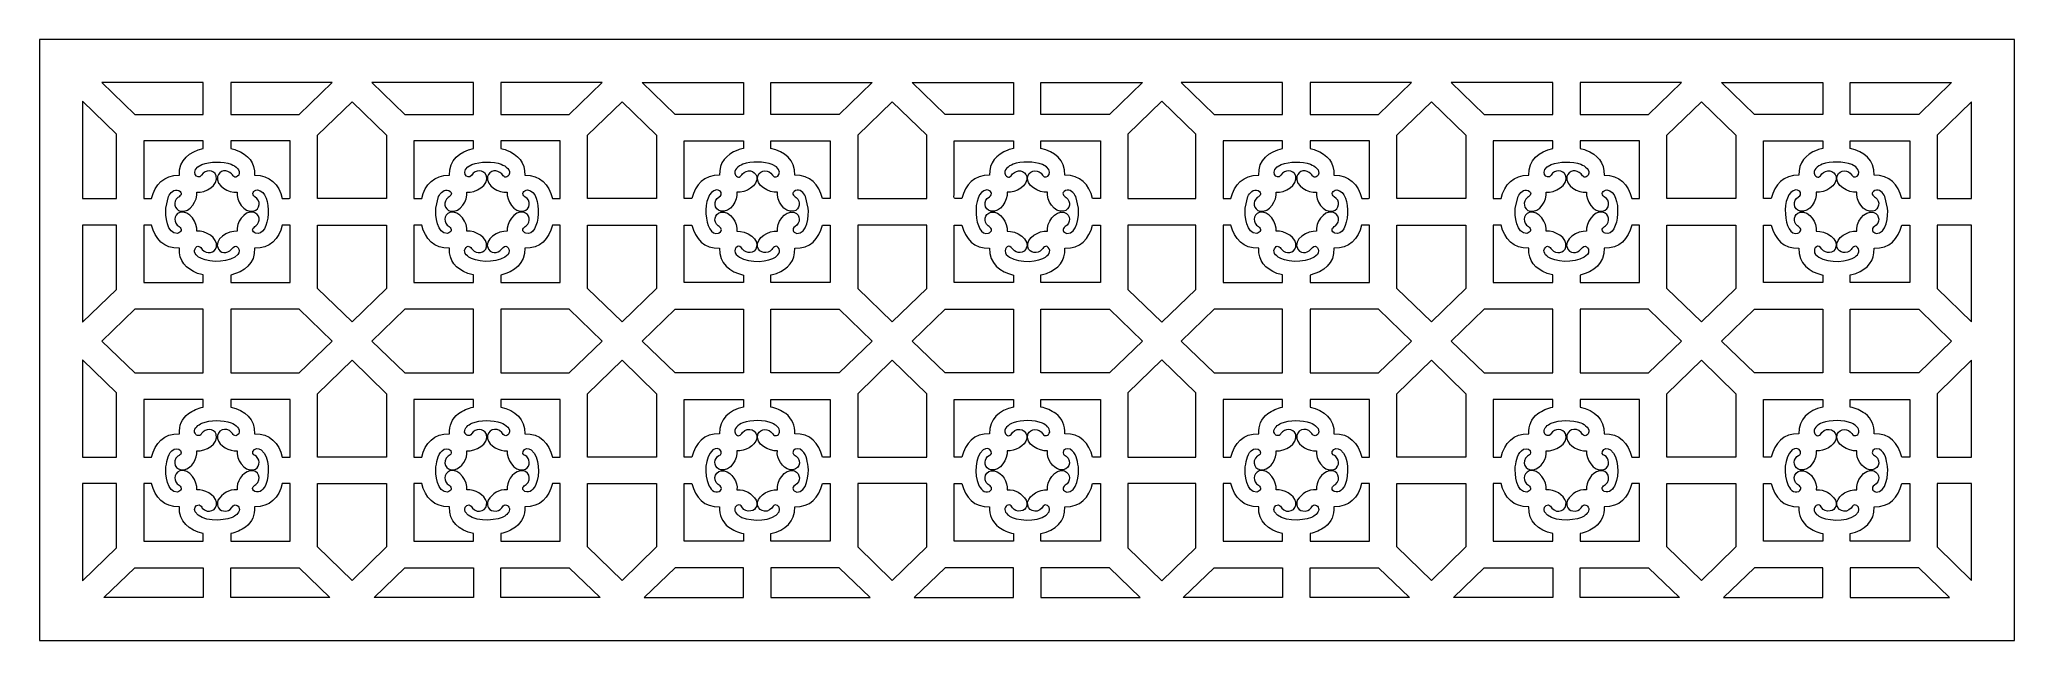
# Model space of a CAD drawing. Header units: centimetres. Extents: x -27.5 to -6.3, y -9.5 to -3.1.
import ezdxf

# ---------------------------------------------------------------- set-up
doc = ezdxf.new("R2010")
doc.units = ezdxf.units.CM
doc.header["$MEASUREMENT"] = 0
doc.layers.add('layer 1', color=7, linetype='Continuous')

msp = doc.modelspace()

# ---------------------------------------------------------------- linework, layer by layer
at = {"layer": 'layer 1', "color": 250, "lineweight": 9}
msp.add_open_spline([(-6.32898, -3.05666), (-6.32898, -3.05666), (-6.32898, -9.5), (-6.32898, -9.5), (-6.32898, -9.5), (-6.32898, -9.5), (-27.5, -9.5), (-27.5, -9.5), (-27.5, -9.5), (-27.5, -9.5), (-27.5, -3.05666), (-27.5, -3.05666), (-27.5, -3.05666), (-27.5, -3.05666), (-6.32898, -3.05666), (-6.32898, -3.05666)], degree=3, knots=[0, 0, 0, 0, 0.2, 0.2, 0.2, 0.2, 0.4, 0.4, 0.4, 0.4, 0.6, 0.6, 0.6, 0.6, 1, 1, 1, 1], dxfattribs=at)
at = {"layer": 'layer 1', "color": 7, "lineweight": 9}
for points, knots in [([(-25.74465, -3.51684), (-25.74465, -3.51684), (-25.74465, -3.85924), (-25.74465, -3.85924), (-25.74465, -3.85924), (-25.74465, -3.85924), (-26.4783, -3.85924), (-26.4783, -3.85924), (-26.4783, -3.85924), (-26.4783, -3.85924), (-26.83185, -3.51684), (-26.83185, -3.51684), (-26.83185, -3.51684), (-26.83185, -3.51684), (-25.74465, -3.51684), (-25.74465, -3.51684)], [0, 0, 0, 0, 0.2, 0.2, 0.2, 0.2, 0.4, 0.4, 0.4, 0.4, 0.6, 0.6, 0.6, 0.6, 1, 1, 1, 1]), ([(-25.4506, -3.85924), (-25.4506, -3.85924), (-25.4506, -3.51684), (-25.4506, -3.51684), (-25.4506, -3.51684), (-25.4506, -3.51684), (-24.36336, -3.51684), (-24.36336, -3.51684), (-24.36336, -3.51684), (-24.36336, -3.51684), (-24.71695, -3.85924), (-24.71695, -3.85924), (-24.71695, -3.85924), (-24.71695, -3.85924), (-25.4506, -3.85924), (-25.4506, -3.85924)], [0, 0, 0, 0, 0.2, 0.2, 0.2, 0.2, 0.4, 0.4, 0.4, 0.4, 0.6, 0.6, 0.6, 0.6, 1, 1, 1, 1]), ([(-22.84931, -3.51684), (-22.84931, -3.51684), (-22.84931, -3.85924), (-22.84931, -3.85924), (-22.84931, -3.85924), (-22.84931, -3.85924), (-23.58296, -3.85924), (-23.58296, -3.85924), (-23.58296, -3.85924), (-23.58296, -3.85924), (-23.93656, -3.51684), (-23.93656, -3.51684), (-23.93656, -3.51684), (-23.93656, -3.51684), (-22.84931, -3.51684), (-22.84931, -3.51684)], [0, 0, 0, 0, 0.2, 0.2, 0.2, 0.2, 0.4, 0.4, 0.4, 0.4, 0.6, 0.6, 0.6, 0.6, 1, 1, 1, 1]), ([(-22.55531, -3.85924), (-22.55531, -3.85924), (-22.55531, -3.51684), (-22.55531, -3.51684), (-22.55531, -3.51684), (-22.55531, -3.51684), (-21.46811, -3.51684), (-21.46811, -3.51684), (-21.46811, -3.51684), (-21.46811, -3.51684), (-21.8216, -3.85924), (-21.8216, -3.85924), (-21.8216, -3.85924), (-21.8216, -3.85924), (-22.55531, -3.85924), (-22.55531, -3.85924)], [0, 0, 0, 0, 0.2, 0.2, 0.2, 0.2, 0.4, 0.4, 0.4, 0.4, 0.6, 0.6, 0.6, 0.6, 1, 1, 1, 1]), ([(-19.95405, -3.85924), (-19.95405, -3.85924), (-19.95405, -3.51684), (-19.95405, -3.51684), (-19.95405, -3.51684), (-19.95405, -3.51684), (-21.04124, -3.51684), (-21.04124, -3.51684), (-21.04124, -3.51684), (-21.04124, -3.51684), (-20.68766, -3.85924), (-20.68766, -3.85924), (-20.68766, -3.85924), (-20.68766, -3.85924), (-19.95405, -3.85924), (-19.95405, -3.85924)], [0, 0, 0, 0, 0.2, 0.2, 0.2, 0.2, 0.4, 0.4, 0.4, 0.4, 0.6, 0.6, 0.6, 0.6, 1, 1, 1, 1]), ([(-19.66001, -3.51684), (-19.66001, -3.51684), (-19.66001, -3.85924), (-19.66001, -3.85924), (-19.66001, -3.85924), (-19.66001, -3.85924), (-18.92634, -3.85924), (-18.92634, -3.85924), (-18.92634, -3.85924), (-18.92634, -3.85924), (-18.57276, -3.51684), (-18.57276, -3.51684), (-18.57276, -3.51684), (-18.57276, -3.51684), (-19.66001, -3.51684), (-19.66001, -3.51684)], [0, 0, 0, 0, 0.2, 0.2, 0.2, 0.2, 0.4, 0.4, 0.4, 0.4, 0.6, 0.6, 0.6, 0.6, 1, 1, 1, 1]), ([(-17.0587, -3.85924), (-17.0587, -3.85924), (-17.0587, -3.51684), (-17.0587, -3.51684), (-17.0587, -3.51684), (-17.0587, -3.51684), (-18.14595, -3.51684), (-18.14595, -3.51684), (-18.14595, -3.51684), (-18.14595, -3.51684), (-17.79235, -3.85924), (-17.79235, -3.85924), (-17.79235, -3.85924), (-17.79235, -3.85924), (-17.0587, -3.85924), (-17.0587, -3.85924)], [0, 0, 0, 0, 0.2, 0.2, 0.2, 0.2, 0.4, 0.4, 0.4, 0.4, 0.6, 0.6, 0.6, 0.6, 1, 1, 1, 1]), ([(-16.7647, -3.51684), (-16.7647, -3.51684), (-16.7647, -3.85924), (-16.7647, -3.85924), (-16.7647, -3.85924), (-16.7647, -3.85924), (-16.031, -3.85924), (-16.031, -3.85924), (-16.031, -3.85924), (-16.031, -3.85924), (-15.6775, -3.51684), (-15.6775, -3.51684), (-15.6775, -3.51684), (-15.6775, -3.51684), (-16.7647, -3.51684), (-16.7647, -3.51684)], [0, 0, 0, 0, 0.2, 0.2, 0.2, 0.2, 0.4, 0.4, 0.4, 0.4, 0.6, 0.6, 0.6, 0.6, 1, 1, 1, 1]), ([(-14.17445, -3.51684), (-14.17445, -3.51684), (-14.17445, -3.85924), (-14.17445, -3.85924), (-14.17445, -3.85924), (-14.17445, -3.85924), (-14.90816, -3.85924), (-14.90816, -3.85924), (-14.90816, -3.85924), (-14.90816, -3.85924), (-15.26165, -3.51684), (-15.26165, -3.51684), (-15.26165, -3.51684), (-15.26165, -3.51684), (-14.17445, -3.51684), (-14.17445, -3.51684)], [0, 0, 0, 0, 0.2, 0.2, 0.2, 0.2, 0.4, 0.4, 0.4, 0.4, 0.6, 0.6, 0.6, 0.6, 1, 1, 1, 1]), ([(-13.88046, -3.85924), (-13.88046, -3.85924), (-13.88046, -3.51684), (-13.88046, -3.51684), (-13.88046, -3.51684), (-13.88046, -3.51684), (-12.79321, -3.51684), (-12.79321, -3.51684), (-12.79321, -3.51684), (-12.79321, -3.51684), (-13.1468, -3.85924), (-13.1468, -3.85924), (-13.1468, -3.85924), (-13.1468, -3.85924), (-13.88046, -3.85924), (-13.88046, -3.85924)], [0, 0, 0, 0, 0.2, 0.2, 0.2, 0.2, 0.4, 0.4, 0.4, 0.4, 0.6, 0.6, 0.6, 0.6, 1, 1, 1, 1]), ([(-11.27915, -3.51684), (-11.27915, -3.51684), (-11.27915, -3.85924), (-11.27915, -3.85924), (-11.27915, -3.85924), (-11.27915, -3.85924), (-12.0128, -3.85924), (-12.0128, -3.85924), (-12.0128, -3.85924), (-12.0128, -3.85924), (-12.3664, -3.51684), (-12.3664, -3.51684), (-12.3664, -3.51684), (-12.3664, -3.51684), (-11.27915, -3.51684), (-11.27915, -3.51684)], [0, 0, 0, 0, 0.2, 0.2, 0.2, 0.2, 0.4, 0.4, 0.4, 0.4, 0.6, 0.6, 0.6, 0.6, 1, 1, 1, 1]), ([(-10.98511, -3.85924), (-10.98511, -3.85924), (-10.98511, -3.51684), (-10.98511, -3.51684), (-10.98511, -3.51684), (-10.98511, -3.51684), (-9.89796, -3.51684), (-9.89796, -3.51684), (-9.89796, -3.51684), (-9.89796, -3.51684), (-10.25146, -3.85924), (-10.25146, -3.85924), (-10.25146, -3.85924), (-10.25146, -3.85924), (-10.98511, -3.85924), (-10.98511, -3.85924)], [0, 0, 0, 0, 0.2, 0.2, 0.2, 0.2, 0.4, 0.4, 0.4, 0.4, 0.6, 0.6, 0.6, 0.6, 1, 1, 1, 1]), ([(-8.38385, -3.85924), (-8.38385, -3.85924), (-8.38385, -3.51684), (-8.38385, -3.51684), (-8.38385, -3.51684), (-8.38385, -3.51684), (-9.47106, -3.51684), (-9.47106, -3.51684), (-9.47106, -3.51684), (-9.47106, -3.51684), (-9.11756, -3.85924), (-9.11756, -3.85924), (-9.11756, -3.85924), (-9.11756, -3.85924), (-8.38385, -3.85924), (-8.38385, -3.85924)], [0, 0, 0, 0, 0.2, 0.2, 0.2, 0.2, 0.4, 0.4, 0.4, 0.4, 0.6, 0.6, 0.6, 0.6, 1, 1, 1, 1]), ([(-8.08985, -3.51684), (-8.08985, -3.51684), (-8.08985, -3.85924), (-8.08985, -3.85924), (-8.08985, -3.85924), (-8.08985, -3.85924), (-7.3562, -3.85924), (-7.3562, -3.85924), (-7.3562, -3.85924), (-7.3562, -3.85924), (-7.00262, -3.51684), (-7.00262, -3.51684), (-7.00262, -3.51684), (-7.00262, -3.51684), (-8.08985, -3.51684), (-8.08985, -3.51684)], [0, 0, 0, 0, 0.2, 0.2, 0.2, 0.2, 0.4, 0.4, 0.4, 0.4, 0.6, 0.6, 0.6, 0.6, 1, 1, 1, 1]), ([(-27.03973, -4.76076), (-27.03973, -4.76076), (-27.03973, -3.71817), (-27.03973, -3.71817), (-27.03973, -3.71817), (-27.03973, -3.71817), (-26.67566, -4.0707), (-26.67566, -4.0707), (-26.67566, -4.0707), (-26.67566, -4.0707), (-26.67566, -4.76076), (-26.67566, -4.76076), (-26.67566, -4.76076), (-26.67566, -4.76076), (-27.03973, -4.76076), (-27.03973, -4.76076)], [0, 0, 0, 0, 0.2, 0.2, 0.2, 0.2, 0.4, 0.4, 0.4, 0.4, 0.6, 0.6, 0.6, 0.6, 1, 1, 1, 1]), ([(-24.5196, -4.76076), (-24.5196, -4.76076), (-23.78041, -4.76076), (-23.78041, -4.76076), (-23.78041, -4.76076), (-23.78041, -4.76076), (-23.78041, -4.08141), (-23.78041, -4.08141), (-23.78041, -4.08141), (-23.78041, -4.08141), (-24.15, -3.72357), (-24.15, -3.72357), (-24.15, -3.72357), (-24.15, -3.72357), (-24.5196, -4.08141), (-24.5196, -4.08141), (-24.5196, -4.08141), (-24.5196, -4.08141), (-24.5196, -4.76076), (-24.5196, -4.76076)], [0, 0, 0, 0, 0.16666667, 0.16666667, 0.16666667, 0.16666667, 0.33333333, 0.33333333, 0.33333333, 0.33333333, 0.5, 0.5, 0.5, 0.5, 0.66666667, 0.66666667, 0.66666667, 0.66666667, 1, 1, 1, 1]), ([(-20.88507, -4.76076), (-20.88507, -4.76076), (-20.88507, -4.08141), (-20.88507, -4.08141), (-20.88507, -4.08141), (-20.88507, -4.08141), (-21.25465, -3.72357), (-21.25465, -3.72357), (-21.25465, -3.72357), (-21.25465, -3.72357), (-21.62425, -4.08141), (-21.62425, -4.08141), (-21.62425, -4.08141), (-21.62425, -4.08141), (-21.62425, -4.76076), (-21.62425, -4.76076), (-21.62425, -4.76076), (-21.62425, -4.76076), (-20.88507, -4.76076), (-20.88507, -4.76076)], [0, 0, 0, 0, 0.16666667, 0.16666667, 0.16666667, 0.16666667, 0.33333333, 0.33333333, 0.33333333, 0.33333333, 0.5, 0.5, 0.5, 0.5, 0.66666667, 0.66666667, 0.66666667, 0.66666667, 1, 1, 1, 1]), ([(-17.98975, -4.76076), (-17.98975, -4.76076), (-18.72894, -4.76076), (-18.72894, -4.76076), (-18.72894, -4.76076), (-18.72894, -4.76076), (-18.72894, -4.08141), (-18.72894, -4.08141), (-18.72894, -4.08141), (-18.72894, -4.08141), (-18.35935, -3.72357), (-18.35935, -3.72357), (-18.35935, -3.72357), (-18.35935, -3.72357), (-17.98975, -4.08141), (-17.98975, -4.08141), (-17.98975, -4.08141), (-17.98975, -4.08141), (-17.98975, -4.76076), (-17.98975, -4.76076)], [0, 0, 0, 0, 0.16666667, 0.16666667, 0.16666667, 0.16666667, 0.33333333, 0.33333333, 0.33333333, 0.33333333, 0.5, 0.5, 0.5, 0.5, 0.66666667, 0.66666667, 0.66666667, 0.66666667, 1, 1, 1, 1]), ([(-15.46957, -3.71817), (-15.46957, -3.71817), (-15.10552, -4.0707), (-15.10552, -4.0707), (-15.10552, -4.0707), (-15.10552, -4.0707), (-15.10552, -4.76076), (-15.10552, -4.76076), (-15.10552, -4.76076), (-15.10552, -4.76076), (-15.46957, -4.76076), (-15.46957, -4.76076), (-15.46957, -4.76076), (-15.46957, -4.76076), (-15.83364, -4.76076), (-15.83364, -4.76076), (-15.83364, -4.76076), (-15.83364, -4.76076), (-15.83364, -4.0707), (-15.83364, -4.0707), (-15.83364, -4.0707), (-15.83364, -4.0707), (-15.46957, -3.71817), (-15.46957, -3.71817)], [0, 0, 0, 0, 0.14285714, 0.14285714, 0.14285714, 0.14285714, 0.28571429, 0.28571429, 0.28571429, 0.28571429, 0.42857143, 0.42857143, 0.42857143, 0.42857143, 0.57142857, 0.57142857, 0.57142857, 0.57142857, 0.71428571, 0.71428571, 0.71428571, 0.71428571, 1, 1, 1, 1]), ([(-12.94939, -4.76076), (-12.94939, -4.76076), (-12.21017, -4.76076), (-12.21017, -4.76076), (-12.21017, -4.76076), (-12.21017, -4.76076), (-12.21017, -4.08141), (-12.21017, -4.08141), (-12.21017, -4.08141), (-12.21017, -4.08141), (-12.57981, -3.72357), (-12.57981, -3.72357), (-12.57981, -3.72357), (-12.57981, -3.72357), (-12.94939, -4.08141), (-12.94939, -4.08141), (-12.94939, -4.08141), (-12.94939, -4.08141), (-12.94939, -4.76076), (-12.94939, -4.76076)], [0, 0, 0, 0, 0.16666667, 0.16666667, 0.16666667, 0.16666667, 0.33333333, 0.33333333, 0.33333333, 0.33333333, 0.5, 0.5, 0.5, 0.5, 0.66666667, 0.66666667, 0.66666667, 0.66666667, 1, 1, 1, 1]), ([(-9.31487, -4.76076), (-9.31487, -4.76076), (-9.31487, -4.08141), (-9.31487, -4.08141), (-9.31487, -4.08141), (-9.31487, -4.08141), (-9.68451, -3.72357), (-9.68451, -3.72357), (-9.68451, -3.72357), (-9.68451, -3.72357), (-10.05409, -4.08141), (-10.05409, -4.08141), (-10.05409, -4.08141), (-10.05409, -4.08141), (-10.05409, -4.76076), (-10.05409, -4.76076), (-10.05409, -4.76076), (-10.05409, -4.76076), (-9.31487, -4.76076), (-9.31487, -4.76076)], [0, 0, 0, 0, 0.16666667, 0.16666667, 0.16666667, 0.16666667, 0.33333333, 0.33333333, 0.33333333, 0.33333333, 0.5, 0.5, 0.5, 0.5, 0.66666667, 0.66666667, 0.66666667, 0.66666667, 1, 1, 1, 1]), ([(-6.7892, -4.76076), (-6.7892, -4.76076), (-7.15875, -4.76076), (-7.15875, -4.76076), (-7.15875, -4.76076), (-7.15875, -4.76076), (-7.15875, -4.08141), (-7.15875, -4.08141), (-7.15875, -4.08141), (-7.15875, -4.08141), (-6.7892, -3.72357), (-6.7892, -3.72357), (-6.7892, -3.72357), (-6.7892, -3.72357), (-6.7892, -4.76076), (-6.7892, -4.76076)], [0, 0, 0, 0, 0.2, 0.2, 0.2, 0.2, 0.4, 0.4, 0.4, 0.4, 0.6, 0.6, 0.6, 0.6, 1, 1, 1, 1]), ([(-25.74465, -4.14392), (-25.74465, -4.14392), (-25.74465, -4.22461), (-25.74465, -4.22461), (-25.74465, -4.22461), (-25.8893, -4.25767), (-26.00713, -4.34608), (-26.00101, -4.51245), (-26.00101, -4.51245), (-26.1669, -4.50672), (-26.26122, -4.61113), (-26.29793, -4.76076), (-26.29793, -4.76076), (-26.29793, -4.76076), (-26.38162, -4.76076), (-26.38162, -4.76076), (-26.38162, -4.76076), (-26.38162, -4.76076), (-26.38162, -4.14392), (-26.38162, -4.14392), (-26.38162, -4.14392), (-26.38162, -4.14392), (-25.74465, -4.14392), (-25.74465, -4.14392)], [0, 0, 0, 0, 0.14285714, 0.14285714, 0.14285714, 0.14285714, 0.28571429, 0.28571429, 0.28571429, 0.28571429, 0.42857143, 0.42857143, 0.42857143, 0.42857143, 0.57142857, 0.57142857, 0.57142857, 0.57142857, 0.71428571, 0.71428571, 0.71428571, 0.71428571, 1, 1, 1, 1]), ([(-25.4506, -4.22533), (-25.4506, -4.22533), (-25.4506, -4.14392), (-25.4506, -4.14392), (-25.4506, -4.14392), (-25.4506, -4.14392), (-24.81359, -4.14392), (-24.81359, -4.14392), (-24.81359, -4.14392), (-24.81359, -4.32847), (-24.81359, -4.51303), (-24.81359, -4.69758), (-24.81359, -4.69758), (-24.81359, -4.77716), (-24.79269, -4.76076), (-24.89714, -4.76076), (-24.89714, -4.76076), (-24.93476, -4.61137), (-25.02801, -4.50672), (-25.1942, -4.51245), (-25.1942, -4.51245), (-25.1892, -4.37692), (-25.26295, -4.29065), (-25.39077, -4.24197), (-25.39077, -4.24197), (-25.40959, -4.23552), (-25.4296, -4.22999), (-25.4506, -4.22533)], [0, 0, 0, 0, 0.125, 0.125, 0.125, 0.125, 0.25, 0.25, 0.25, 0.25, 0.375, 0.375, 0.375, 0.375, 0.5, 0.5, 0.5, 0.5, 0.625, 0.625, 0.625, 0.625, 0.75, 0.75, 0.75, 0.75, 1, 1, 1, 1]), ([(-22.84931, -4.14392), (-22.84931, -4.14392), (-22.84931, -4.22461), (-22.84931, -4.22461), (-22.84931, -4.22461), (-22.994, -4.25767), (-23.11182, -4.34608), (-23.10571, -4.51245), (-23.10571, -4.51245), (-23.2716, -4.50672), (-23.36592, -4.61113), (-23.40267, -4.76076), (-23.40267, -4.76076), (-23.40267, -4.76076), (-23.48636, -4.76076), (-23.48636, -4.76076), (-23.48636, -4.76076), (-23.48636, -4.76076), (-23.48636, -4.14392), (-23.48636, -4.14392), (-23.48636, -4.14392), (-23.48636, -4.14392), (-22.84931, -4.14392), (-22.84931, -4.14392)], [0, 0, 0, 0, 0.14285714, 0.14285714, 0.14285714, 0.14285714, 0.28571429, 0.28571429, 0.28571429, 0.28571429, 0.42857143, 0.42857143, 0.42857143, 0.42857143, 0.57142857, 0.57142857, 0.57142857, 0.57142857, 0.71428571, 0.71428571, 0.71428571, 0.71428571, 1, 1, 1, 1]), ([(-22.55531, -4.22533), (-22.55531, -4.22533), (-22.55531, -4.14392), (-22.55531, -4.14392), (-22.55531, -4.14392), (-22.55531, -4.14392), (-21.91829, -4.14392), (-21.91829, -4.14392), (-21.91829, -4.14392), (-21.91829, -4.14392), (-21.91829, -4.76076), (-21.91829, -4.76076), (-21.91829, -4.76076), (-21.91829, -4.76076), (-22.00179, -4.76076), (-22.00179, -4.76076), (-22.00179, -4.76076), (-22.03947, -4.61137), (-22.13271, -4.50672), (-22.29894, -4.51245), (-22.29894, -4.51245), (-22.29389, -4.37692), (-22.3677, -4.29065), (-22.49542, -4.24197), (-22.49542, -4.24197), (-22.51428, -4.23552), (-22.5344, -4.22999), (-22.55531, -4.22533)], [0, 0, 0, 0, 0.125, 0.125, 0.125, 0.125, 0.25, 0.25, 0.25, 0.25, 0.375, 0.375, 0.375, 0.375, 0.5, 0.5, 0.5, 0.5, 0.625, 0.625, 0.625, 0.625, 0.75, 0.75, 0.75, 0.75, 1, 1, 1, 1]), ([(-19.95405, -4.22533), (-19.95405, -4.22533), (-19.95405, -4.14392), (-19.95405, -4.14392), (-19.95405, -4.14392), (-19.95405, -4.14392), (-20.59102, -4.14392), (-20.59102, -4.14392), (-20.59102, -4.14392), (-20.59102, -4.14392), (-20.59102, -4.76076), (-20.59102, -4.76076), (-20.59102, -4.76076), (-20.59102, -4.76076), (-20.50751, -4.76076), (-20.50751, -4.76076), (-20.50751, -4.76076), (-20.46989, -4.61137), (-20.3766, -4.50672), (-20.21037, -4.51245), (-20.21037, -4.51245), (-20.21541, -4.37692), (-20.14166, -4.29065), (-20.01389, -4.24197), (-20.01389, -4.24197), (-19.99508, -4.23552), (-19.97495, -4.22999), (-19.95405, -4.22533)], [0, 0, 0, 0, 0.125, 0.125, 0.125, 0.125, 0.25, 0.25, 0.25, 0.25, 0.375, 0.375, 0.375, 0.375, 0.5, 0.5, 0.5, 0.5, 0.625, 0.625, 0.625, 0.625, 0.75, 0.75, 0.75, 0.75, 1, 1, 1, 1]), ([(-19.66001, -4.14392), (-19.66001, -4.14392), (-19.66001, -4.22461), (-19.66001, -4.22461), (-19.66001, -4.22461), (-19.5153, -4.25767), (-19.39748, -4.34608), (-19.40359, -4.51245), (-19.40359, -4.51245), (-19.23775, -4.50672), (-19.14339, -4.61113), (-19.10669, -4.76076), (-19.10669, -4.76076), (-19.10669, -4.76076), (-19.023, -4.76076), (-19.023, -4.76076), (-19.023, -4.76076), (-19.023, -4.76076), (-19.023, -4.14392), (-19.023, -4.14392), (-19.023, -4.14392), (-19.023, -4.14392), (-19.66001, -4.14392), (-19.66001, -4.14392)], [0, 0, 0, 0, 0.14285714, 0.14285714, 0.14285714, 0.14285714, 0.28571429, 0.28571429, 0.28571429, 0.28571429, 0.42857143, 0.42857143, 0.42857143, 0.42857143, 0.57142857, 0.57142857, 0.57142857, 0.57142857, 0.71428571, 0.71428571, 0.71428571, 0.71428571, 1, 1, 1, 1]), ([(-17.0587, -4.22533), (-17.0587, -4.22533), (-17.0587, -4.14392), (-17.0587, -4.14392), (-17.0587, -4.14392), (-17.0587, -4.14392), (-17.69577, -4.14392), (-17.69577, -4.14392), (-17.69577, -4.14392), (-17.69577, -4.32847), (-17.69577, -4.51303), (-17.69577, -4.69758), (-17.69577, -4.69758), (-17.69577, -4.77716), (-17.71667, -4.76076), (-17.61216, -4.76076), (-17.61216, -4.76076), (-17.57454, -4.61137), (-17.48129, -4.50672), (-17.31512, -4.51245), (-17.31512, -4.51245), (-17.32016, -4.37692), (-17.24636, -4.29065), (-17.11859, -4.24197), (-17.11859, -4.24197), (-17.09973, -4.23552), (-17.07964, -4.22999), (-17.0587, -4.22533)], [0, 0, 0, 0, 0.125, 0.125, 0.125, 0.125, 0.25, 0.25, 0.25, 0.25, 0.375, 0.375, 0.375, 0.375, 0.5, 0.5, 0.5, 0.5, 0.625, 0.625, 0.625, 0.625, 0.75, 0.75, 0.75, 0.75, 1, 1, 1, 1]), ([(-16.7647, -4.14392), (-16.7647, -4.14392), (-16.7647, -4.22461), (-16.7647, -4.22461), (-16.7647, -4.22461), (-16.62006, -4.25767), (-16.50218, -4.34608), (-16.50835, -4.51245), (-16.50835, -4.51245), (-16.3424, -4.50672), (-16.24804, -4.61113), (-16.21139, -4.76076), (-16.21139, -4.76076), (-16.21139, -4.76076), (-16.12768, -4.76076), (-16.12768, -4.76076), (-16.12768, -4.76076), (-16.12768, -4.76076), (-16.12768, -4.14392), (-16.12768, -4.14392), (-16.12768, -4.14392), (-16.12768, -4.14392), (-16.7647, -4.14392), (-16.7647, -4.14392)], [0, 0, 0, 0, 0.14285714, 0.14285714, 0.14285714, 0.14285714, 0.28571429, 0.28571429, 0.28571429, 0.28571429, 0.42857143, 0.42857143, 0.42857143, 0.42857143, 0.57142857, 0.57142857, 0.57142857, 0.57142857, 0.71428571, 0.71428571, 0.71428571, 0.71428571, 1, 1, 1, 1]), ([(-14.17445, -4.14392), (-14.17445, -4.14392), (-14.17445, -4.22461), (-14.17445, -4.22461), (-14.17445, -4.22461), (-14.3191, -4.25767), (-14.43694, -4.34608), (-14.43083, -4.51245), (-14.43083, -4.51245), (-14.5967, -4.50672), (-14.69112, -4.61113), (-14.72779, -4.76076), (-14.72779, -4.76076), (-14.72779, -4.76076), (-14.81148, -4.76076), (-14.81148, -4.76076), (-14.81148, -4.76076), (-14.81148, -4.76076), (-14.81148, -4.14392), (-14.81148, -4.14392), (-14.81148, -4.14392), (-14.81148, -4.14392), (-14.17445, -4.14392), (-14.17445, -4.14392)], [0, 0, 0, 0, 0.14285714, 0.14285714, 0.14285714, 0.14285714, 0.28571429, 0.28571429, 0.28571429, 0.28571429, 0.42857143, 0.42857143, 0.42857143, 0.42857143, 0.57142857, 0.57142857, 0.57142857, 0.57142857, 0.71428571, 0.71428571, 0.71428571, 0.71428571, 1, 1, 1, 1]), ([(-13.88046, -4.22533), (-13.88046, -4.22533), (-13.88046, -4.14392), (-13.88046, -4.14392), (-13.88046, -4.14392), (-13.88046, -4.14392), (-13.24339, -4.14392), (-13.24339, -4.14392), (-13.24339, -4.14392), (-13.24339, -4.32847), (-13.24339, -4.51303), (-13.24339, -4.69758), (-13.24339, -4.69758), (-13.24339, -4.77716), (-13.22245, -4.76076), (-13.32694, -4.76076), (-13.32694, -4.76076), (-13.36462, -4.61137), (-13.45787, -4.50672), (-13.62404, -4.51245), (-13.62404, -4.51245), (-13.61904, -4.37692), (-13.6928, -4.29065), (-13.82053, -4.24197), (-13.82053, -4.24197), (-13.83943, -4.23552), (-13.85952, -4.22999), (-13.88046, -4.22533)], [0, 0, 0, 0, 0.125, 0.125, 0.125, 0.125, 0.25, 0.25, 0.25, 0.25, 0.375, 0.375, 0.375, 0.375, 0.5, 0.5, 0.5, 0.5, 0.625, 0.625, 0.625, 0.625, 0.75, 0.75, 0.75, 0.75, 1, 1, 1, 1]), ([(-11.27915, -4.14392), (-11.27915, -4.14392), (-11.27915, -4.22461), (-11.27915, -4.22461), (-11.27915, -4.22461), (-11.4238, -4.25767), (-11.54168, -4.34608), (-11.53557, -4.51245), (-11.53557, -4.51245), (-11.70141, -4.50672), (-11.79577, -4.61113), (-11.83247, -4.76076), (-11.83247, -4.76076), (-11.83247, -4.76076), (-11.91622, -4.76076), (-11.91622, -4.76076), (-11.91622, -4.76076), (-11.91622, -4.76076), (-11.91622, -4.14392), (-11.91622, -4.14392), (-11.91622, -4.14392), (-11.91622, -4.14392), (-11.27915, -4.14392), (-11.27915, -4.14392)], [0, 0, 0, 0, 0.14285714, 0.14285714, 0.14285714, 0.14285714, 0.28571429, 0.28571429, 0.28571429, 0.28571429, 0.42857143, 0.42857143, 0.42857143, 0.42857143, 0.57142857, 0.57142857, 0.57142857, 0.57142857, 0.71428571, 0.71428571, 0.71428571, 0.71428571, 1, 1, 1, 1]), ([(-10.98511, -4.22533), (-10.98511, -4.22533), (-10.98511, -4.14392), (-10.98511, -4.14392), (-10.98511, -4.14392), (-10.98511, -4.14392), (-10.34815, -4.14392), (-10.34815, -4.14392), (-10.34815, -4.14392), (-10.34815, -4.14392), (-10.34815, -4.76076), (-10.34815, -4.76076), (-10.34815, -4.76076), (-10.34815, -4.76076), (-10.43165, -4.76076), (-10.43165, -4.76076), (-10.43165, -4.76076), (-10.46923, -4.61137), (-10.56257, -4.50672), (-10.7288, -4.51245), (-10.7288, -4.51245), (-10.7237, -4.37692), (-10.7975, -4.29065), (-10.92527, -4.24197), (-10.92527, -4.24197), (-10.94414, -4.23552), (-10.96416, -4.22999), (-10.98511, -4.22533)], [0, 0, 0, 0, 0.125, 0.125, 0.125, 0.125, 0.25, 0.25, 0.25, 0.25, 0.375, 0.375, 0.375, 0.375, 0.5, 0.5, 0.5, 0.5, 0.625, 0.625, 0.625, 0.625, 0.75, 0.75, 0.75, 0.75, 1, 1, 1, 1]), ([(-8.38385, -4.22533), (-8.38385, -4.22533), (-8.38385, -4.14392), (-8.38385, -4.14392), (-8.38385, -4.14392), (-8.38385, -4.14392), (-9.02087, -4.14392), (-9.02087, -4.14392), (-9.02087, -4.14392), (-9.02087, -4.14392), (-9.02087, -4.76076), (-9.02087, -4.76076), (-9.02087, -4.76076), (-9.02087, -4.76076), (-8.93732, -4.76076), (-8.93732, -4.76076), (-8.93732, -4.76076), (-8.89969, -4.61137), (-8.80645, -4.50672), (-8.64022, -4.51245), (-8.64022, -4.51245), (-8.64526, -4.37692), (-8.57146, -4.29065), (-8.44374, -4.24197), (-8.44374, -4.24197), (-8.42488, -4.23552), (-8.40476, -4.22999), (-8.38385, -4.22533)], [0, 0, 0, 0, 0.125, 0.125, 0.125, 0.125, 0.25, 0.25, 0.25, 0.25, 0.375, 0.375, 0.375, 0.375, 0.5, 0.5, 0.5, 0.5, 0.625, 0.625, 0.625, 0.625, 0.75, 0.75, 0.75, 0.75, 1, 1, 1, 1]), ([(-8.08985, -4.14392), (-8.08985, -4.14392), (-8.08985, -4.22461), (-8.08985, -4.22461), (-8.08985, -4.22461), (-7.94512, -4.25767), (-7.82728, -4.34608), (-7.83339, -4.51245), (-7.83339, -4.51245), (-7.66756, -4.50672), (-7.5732, -4.61113), (-7.53649, -4.76076), (-7.53649, -4.76076), (-7.53649, -4.76076), (-7.45274, -4.76076), (-7.45274, -4.76076), (-7.45274, -4.76076), (-7.45274, -4.76076), (-7.45274, -4.14392), (-7.45274, -4.14392), (-7.45274, -4.14392), (-7.45274, -4.14392), (-8.08985, -4.14392), (-8.08985, -4.14392)], [0, 0, 0, 0, 0.14285714, 0.14285714, 0.14285714, 0.14285714, 0.28571429, 0.28571429, 0.28571429, 0.28571429, 0.42857143, 0.42857143, 0.42857143, 0.42857143, 0.57142857, 0.57142857, 0.57142857, 0.57142857, 0.71428571, 0.71428571, 0.71428571, 0.71428571, 1, 1, 1, 1]), ([(-25.44479, -4.39447), (-25.53328, -4.36306), (-25.67327, -4.36141), (-25.76021, -4.3984), (-25.76021, -4.3984), (-25.90389, -4.4595), (-25.80624, -4.58), (-25.76211, -4.50973), (-25.76211, -4.50973), (-25.72428, -4.4496), (-25.63347, -4.44903), (-25.60471, -4.51711), (-25.60471, -4.51711), (-25.57425, -4.62097), (-25.72448, -4.70412), (-25.81433, -4.69322), (-25.81433, -4.69322), (-25.80313, -4.77891), (-25.8841, -4.91565), (-25.98749, -4.89863), (-25.98749, -4.89863), (-26.058, -4.87923), (-26.0708, -4.79588), (-26.0158, -4.75102), (-26.0158, -4.75102), (-25.98294, -4.72945), (-25.95966, -4.7022), (-26.00756, -4.67503), (-26.00756, -4.67503), (-26.05586, -4.65351), (-26.09838, -4.70519), (-26.11667, -4.74113), (-26.11667, -4.74113), (-26.11667, -4.74113), (-26.14572, -4.86405), (-26.14572, -4.86405), (-26.14572, -4.86405), (-26.15352, -4.93625), (-26.1333, -5.14898), (-26.02173, -5.13574), (-26.02173, -5.13574), (-25.97987, -5.12638), (-25.96606, -5.08449), (-26.00378, -5.06232), (-26.00378, -5.06232), (-26.06624, -5.02561), (-26.06604, -4.93756), (-25.99621, -4.90993), (-25.99621, -4.90993), (-25.88916, -4.88044), (-25.80269, -5.02605), (-25.81433, -5.11295), (-25.81433, -5.11295), (-25.72384, -5.10204), (-25.58464, -5.1805), (-25.60219, -5.28059), (-25.60219, -5.28059), (-25.62226, -5.34885), (-25.70833, -5.36126), (-25.75464, -5.30798), (-25.75464, -5.30798), (-25.77695, -5.27617), (-25.80507, -5.25362), (-25.83305, -5.30002), (-25.83305, -5.30002), (-25.85511, -5.34629), (-25.80148, -5.38915), (-25.76487, -5.40568), (-25.76487, -5.40568), (-25.66683, -5.44987), (-25.44906, -5.45286), (-25.37235, -5.36204), (-25.37235, -5.36204), (-25.33631, -5.31079), (-25.38534, -5.24562), (-25.42539, -5.28533), (-25.42539, -5.28533), (-25.46438, -5.34081), (-25.53546, -5.36955), (-25.58288, -5.30454), (-25.58288, -5.30454), (-25.64277, -5.19882), (-25.47291, -5.10199), (-25.38088, -5.11295), (-25.38088, -5.11295), (-25.39198, -5.02528), (-25.31119, -4.89052), (-25.20777, -4.9075), (-25.20777, -4.9075), (-25.13721, -4.92695), (-25.12441, -5.0103), (-25.17945, -5.0551), (-25.17945, -5.0551), (-25.21068, -5.07567), (-25.23492, -5.09859), (-25.19196, -5.12866), (-25.19196, -5.12866), (-25.19196, -5.12866), (-25.18313, -5.13312), (-25.18313, -5.13312), (-25.18313, -5.13312), (-25.02515, -5.18569), (-24.98999, -4.68512), (-25.16306, -4.66971), (-25.16306, -4.66971), (-25.21169, -4.67039), (-25.2322, -4.71693), (-25.19142, -4.74379), (-25.19142, -4.74379), (-25.12253, -4.77958), (-25.13294, -4.87806), (-25.20772, -4.89863), (-25.20772, -4.89863), (-25.31144, -4.91569), (-25.39188, -4.77944), (-25.38088, -4.69322), (-25.38088, -4.69322), (-25.47131, -4.70438), (-25.61053, -4.62543), (-25.59302, -4.52554), (-25.59302, -4.52554), (-25.573, -4.45726), (-25.48688, -4.44485), (-25.44062, -4.49815), (-25.44062, -4.49815), (-25.41937, -4.52841), (-25.39571, -4.55187), (-25.36469, -4.51021), (-25.36469, -4.51021), (-25.33568, -4.45649), (-25.39882, -4.41212), (-25.44479, -4.39447)], [0, 0, 0, 0, 0.02941176, 0.02941176, 0.02941176, 0.02941176, 0.05882353, 0.05882353, 0.05882353, 0.05882353, 0.08823529, 0.08823529, 0.08823529, 0.08823529, 0.11764706, 0.11764706, 0.11764706, 0.11764706, 0.14705882, 0.14705882, 0.14705882, 0.14705882, 0.17647059, 0.17647059, 0.17647059, 0.17647059, 0.20588235, 0.20588235, 0.20588235, 0.20588235, 0.23529412, 0.23529412, 0.23529412, 0.23529412, 0.26470588, 0.26470588, 0.26470588, 0.26470588, 0.29411765, 0.29411765, 0.29411765, 0.29411765, 0.32352941, 0.32352941, 0.32352941, 0.32352941, 0.35294118, 0.35294118, 0.35294118, 0.35294118, 0.38235294, 0.38235294, 0.38235294, 0.38235294, 0.41176471, 0.41176471, 0.41176471, 0.41176471, 0.44117647, 0.44117647, 0.44117647, 0.44117647, 0.47058824, 0.47058824, 0.47058824, 0.47058824, 0.5, 0.5, 0.5, 0.5, 0.52941176, 0.52941176, 0.52941176, 0.52941176, 0.55882353, 0.55882353, 0.55882353, 0.55882353, 0.58823529, 0.58823529, 0.58823529, 0.58823529, 0.61764706, 0.61764706, 0.61764706, 0.61764706, 0.64705882, 0.64705882, 0.64705882, 0.64705882, 0.67647059, 0.67647059, 0.67647059, 0.67647059, 0.70588235, 0.70588235, 0.70588235, 0.70588235, 0.73529412, 0.73529412, 0.73529412, 0.73529412, 0.76470588, 0.76470588, 0.76470588, 0.76470588, 0.79411765, 0.79411765, 0.79411765, 0.79411765, 0.82352941, 0.82352941, 0.82352941, 0.82352941, 0.85294118, 0.85294118, 0.85294118, 0.85294118, 0.88235294, 0.88235294, 0.88235294, 0.88235294, 0.91176471, 0.91176471, 0.91176471, 0.91176471, 0.94117647, 0.94117647, 0.94117647, 0.94117647, 1, 1, 1, 1]), ([(-22.54949, -4.39447), (-22.63798, -4.36306), (-22.77802, -4.36141), (-22.86492, -4.3984), (-22.86492, -4.3984), (-23.00854, -4.4595), (-22.91098, -4.58), (-22.86676, -4.50973), (-22.86676, -4.50973), (-22.82888, -4.4496), (-22.73816, -4.44903), (-22.70936, -4.51711), (-22.70936, -4.51711), (-22.6789, -4.62097), (-22.82918, -4.70412), (-22.91904, -4.69322), (-22.91904, -4.69322), (-22.90787, -4.77891), (-22.98876, -4.91565), (-23.09224, -4.89863), (-23.09224, -4.89863), (-23.16269, -4.87923), (-23.1755, -4.79588), (-23.12051, -4.75102), (-23.12051, -4.75102), (-23.08763, -4.72945), (-23.0643, -4.7022), (-23.11232, -4.67503), (-23.11232, -4.67503), (-23.16051, -4.65351), (-23.20309, -4.70519), (-23.22137, -4.74113), (-23.22137, -4.74113), (-23.22137, -4.74113), (-23.25041, -4.86405), (-23.25041, -4.86405), (-23.25041, -4.86405), (-23.25818, -4.93625), (-23.23799, -5.14898), (-23.12642, -5.13574), (-23.12642, -5.13574), (-23.08467, -5.12638), (-23.07081, -5.08449), (-23.10849, -5.06232), (-23.10849, -5.06232), (-23.17088, -5.02561), (-23.1708, -4.93756), (-23.10087, -4.90993), (-23.10087, -4.90993), (-22.99384, -4.88044), (-22.9074, -5.02605), (-22.91904, -5.11295), (-22.91904, -5.11295), (-22.82855, -5.10204), (-22.68933, -5.1805), (-22.70688, -5.28059), (-22.70688, -5.28059), (-22.72691, -5.34885), (-22.81304, -5.36126), (-22.85929, -5.30798), (-22.85929, -5.30798), (-22.88164, -5.27617), (-22.90968, -5.25362), (-22.9378, -5.30002), (-22.9378, -5.30002), (-22.95977, -5.34629), (-22.90613, -5.38915), (-22.86958, -5.40568), (-22.86958, -5.40568), (-22.77153, -5.44987), (-22.55376, -5.45286), (-22.47709, -5.36204), (-22.47709, -5.36204), (-22.44102, -5.31079), (-22.49004, -5.24562), (-22.5301, -5.28533), (-22.5301, -5.28533), (-22.56913, -5.34081), (-22.64012, -5.36955), (-22.68764, -5.30454), (-22.68764, -5.30454), (-22.74747, -5.19882), (-22.57761, -5.10199), (-22.48558, -5.11295), (-22.48558, -5.11295), (-22.49668, -5.02528), (-22.41589, -4.89052), (-22.31243, -4.9075), (-22.31243, -4.9075), (-22.24191, -4.92695), (-22.22911, -5.0103), (-22.28411, -5.0551), (-22.28411, -5.0551), (-22.31537, -5.07567), (-22.33962, -5.09859), (-22.2966, -5.12866), (-22.2966, -5.12866), (-22.2966, -5.12866), (-22.28778, -5.13312), (-22.28778, -5.13312), (-22.28778, -5.13312), (-22.1298, -5.18569), (-22.0947, -4.68512), (-22.26776, -4.66971), (-22.26776, -4.66971), (-22.31639, -4.67039), (-22.33696, -4.71693), (-22.29613, -4.74379), (-22.29613, -4.74379), (-22.22727, -4.77958), (-22.23764, -4.87806), (-22.31243, -4.89863), (-22.31243, -4.89863), (-22.41613, -4.91569), (-22.49658, -4.77944), (-22.48558, -4.69322), (-22.48558, -4.69322), (-22.57601, -4.70438), (-22.71523, -4.62543), (-22.69772, -4.52554), (-22.69772, -4.52554), (-22.67765, -4.45726), (-22.59162, -4.44485), (-22.54531, -4.49815), (-22.54531, -4.49815), (-22.52407, -4.52841), (-22.50037, -4.55187), (-22.46933, -4.51021), (-22.46933, -4.51021), (-22.44034, -4.45649), (-22.50357, -4.41212), (-22.54949, -4.39447)], [0, 0, 0, 0, 0.02941176, 0.02941176, 0.02941176, 0.02941176, 0.05882353, 0.05882353, 0.05882353, 0.05882353, 0.08823529, 0.08823529, 0.08823529, 0.08823529, 0.11764706, 0.11764706, 0.11764706, 0.11764706, 0.14705882, 0.14705882, 0.14705882, 0.14705882, 0.17647059, 0.17647059, 0.17647059, 0.17647059, 0.20588235, 0.20588235, 0.20588235, 0.20588235, 0.23529412, 0.23529412, 0.23529412, 0.23529412, 0.26470588, 0.26470588, 0.26470588, 0.26470588, 0.29411765, 0.29411765, 0.29411765, 0.29411765, 0.32352941, 0.32352941, 0.32352941, 0.32352941, 0.35294118, 0.35294118, 0.35294118, 0.35294118, 0.38235294, 0.38235294, 0.38235294, 0.38235294, 0.41176471, 0.41176471, 0.41176471, 0.41176471, 0.44117647, 0.44117647, 0.44117647, 0.44117647, 0.47058824, 0.47058824, 0.47058824, 0.47058824, 0.5, 0.5, 0.5, 0.5, 0.52941176, 0.52941176, 0.52941176, 0.52941176, 0.55882353, 0.55882353, 0.55882353, 0.55882353, 0.58823529, 0.58823529, 0.58823529, 0.58823529, 0.61764706, 0.61764706, 0.61764706, 0.61764706, 0.64705882, 0.64705882, 0.64705882, 0.64705882, 0.67647059, 0.67647059, 0.67647059, 0.67647059, 0.70588235, 0.70588235, 0.70588235, 0.70588235, 0.73529412, 0.73529412, 0.73529412, 0.73529412, 0.76470588, 0.76470588, 0.76470588, 0.76470588, 0.79411765, 0.79411765, 0.79411765, 0.79411765, 0.82352941, 0.82352941, 0.82352941, 0.82352941, 0.85294118, 0.85294118, 0.85294118, 0.85294118, 0.88235294, 0.88235294, 0.88235294, 0.88235294, 0.91176471, 0.91176471, 0.91176471, 0.91176471, 0.94117647, 0.94117647, 0.94117647, 0.94117647, 1, 1, 1, 1]), ([(-19.95986, -4.39447), (-19.87133, -4.36306), (-19.73133, -4.36141), (-19.6444, -4.3984), (-19.6444, -4.3984), (-19.50076, -4.4595), (-19.59837, -4.58), (-19.64254, -4.50973), (-19.64254, -4.50973), (-19.68037, -4.4496), (-19.77109, -4.44903), (-19.79994, -4.51711), (-19.79994, -4.51711), (-19.8304, -4.62097), (-19.68014, -4.70412), (-19.59028, -4.69322), (-19.59028, -4.69322), (-19.60148, -4.77891), (-19.52055, -4.91565), (-19.41711, -4.89863), (-19.41711, -4.89863), (-19.34661, -4.87923), (-19.33386, -4.79588), (-19.38879, -4.75102), (-19.38879, -4.75102), (-19.42167, -4.72945), (-19.445, -4.7022), (-19.39704, -4.67503), (-19.39704, -4.67503), (-19.34879, -4.65351), (-19.30622, -4.70519), (-19.28799, -4.74113), (-19.28799, -4.74113), (-19.28799, -4.74113), (-19.25889, -4.86405), (-19.25889, -4.86405), (-19.25889, -4.86405), (-19.25114, -4.93625), (-19.27131, -5.14898), (-19.38293, -5.13574), (-19.38293, -5.13574), (-19.42469, -5.12638), (-19.43855, -5.08449), (-19.40083, -5.06232), (-19.40083, -5.06232), (-19.33842, -5.02561), (-19.33856, -4.93756), (-19.40844, -4.90993), (-19.40844, -4.90993), (-19.51551, -4.88044), (-19.60192, -5.02605), (-19.59028, -5.11295), (-19.59028, -5.11295), (-19.68075, -5.10204), (-19.82003, -5.1805), (-19.80242, -5.28059), (-19.80242, -5.28059), (-19.78239, -5.34885), (-19.69628, -5.36126), (-19.65001, -5.30798), (-19.65001, -5.30798), (-19.62771, -5.27617), (-19.59958, -5.25362), (-19.57156, -5.30002), (-19.57156, -5.30002), (-19.54955, -5.34629), (-19.60317, -5.38915), (-19.63974, -5.40568), (-19.63974, -5.40568), (-19.73779, -5.44987), (-19.9556, -5.45286), (-20.03227, -5.36204), (-20.03227, -5.36204), (-20.0683, -5.31079), (-20.01928, -5.24562), (-19.97922, -5.28533), (-19.97922, -5.28533), (-19.94023, -5.34081), (-19.86919, -5.36955), (-19.82168, -5.30454), (-19.82168, -5.30454), (-19.76184, -5.19882), (-19.93174, -5.10199), (-20.02378, -5.11295), (-20.02378, -5.11295), (-20.01263, -5.02528), (-20.09341, -4.89052), (-20.19689, -4.9075), (-20.19689, -4.9075), (-20.26739, -4.92695), (-20.28019, -5.0103), (-20.22521, -5.0551), (-20.22521, -5.0551), (-20.19398, -5.07567), (-20.16974, -5.09859), (-20.2127, -5.12866), (-20.2127, -5.12866), (-20.2127, -5.12866), (-20.22152, -5.13312), (-20.22152, -5.13312), (-20.22152, -5.13312), (-20.3795, -5.18569), (-20.41456, -4.68512), (-20.24155, -4.66971), (-20.24155, -4.66971), (-20.19291, -4.67039), (-20.1724, -4.71693), (-20.21318, -4.74379), (-20.21318, -4.74379), (-20.28209, -4.77958), (-20.27166, -4.87806), (-20.19689, -4.89863), (-20.19689, -4.89863), (-20.09321, -4.91569), (-20.01272, -4.77944), (-20.02378, -4.69322), (-20.02378, -4.69322), (-19.93329, -4.70438), (-19.79413, -4.62543), (-19.81158, -4.52554), (-19.81158, -4.52554), (-19.83165, -4.45726), (-19.91772, -4.44485), (-19.96405, -4.49815), (-19.96405, -4.49815), (-19.98528, -4.52841), (-20.00894, -4.55187), (-20.03998, -4.51021), (-20.03998, -4.51021), (-20.06892, -4.45649), (-20.00574, -4.41212), (-19.95986, -4.39447)], [0, 0, 0, 0, 0.02941176, 0.02941176, 0.02941176, 0.02941176, 0.05882353, 0.05882353, 0.05882353, 0.05882353, 0.08823529, 0.08823529, 0.08823529, 0.08823529, 0.11764706, 0.11764706, 0.11764706, 0.11764706, 0.14705882, 0.14705882, 0.14705882, 0.14705882, 0.17647059, 0.17647059, 0.17647059, 0.17647059, 0.20588235, 0.20588235, 0.20588235, 0.20588235, 0.23529412, 0.23529412, 0.23529412, 0.23529412, 0.26470588, 0.26470588, 0.26470588, 0.26470588, 0.29411765, 0.29411765, 0.29411765, 0.29411765, 0.32352941, 0.32352941, 0.32352941, 0.32352941, 0.35294118, 0.35294118, 0.35294118, 0.35294118, 0.38235294, 0.38235294, 0.38235294, 0.38235294, 0.41176471, 0.41176471, 0.41176471, 0.41176471, 0.44117647, 0.44117647, 0.44117647, 0.44117647, 0.47058824, 0.47058824, 0.47058824, 0.47058824, 0.5, 0.5, 0.5, 0.5, 0.52941176, 0.52941176, 0.52941176, 0.52941176, 0.55882353, 0.55882353, 0.55882353, 0.55882353, 0.58823529, 0.58823529, 0.58823529, 0.58823529, 0.61764706, 0.61764706, 0.61764706, 0.61764706, 0.64705882, 0.64705882, 0.64705882, 0.64705882, 0.67647059, 0.67647059, 0.67647059, 0.67647059, 0.70588235, 0.70588235, 0.70588235, 0.70588235, 0.73529412, 0.73529412, 0.73529412, 0.73529412, 0.76470588, 0.76470588, 0.76470588, 0.76470588, 0.79411765, 0.79411765, 0.79411765, 0.79411765, 0.82352941, 0.82352941, 0.82352941, 0.82352941, 0.85294118, 0.85294118, 0.85294118, 0.85294118, 0.88235294, 0.88235294, 0.88235294, 0.88235294, 0.91176471, 0.91176471, 0.91176471, 0.91176471, 0.94117647, 0.94117647, 0.94117647, 0.94117647, 1, 1, 1, 1]), ([(-17.06452, -4.39447), (-16.97602, -4.36306), (-16.83603, -4.36141), (-16.74914, -4.3984), (-16.74914, -4.3984), (-16.60546, -4.4595), (-16.70308, -4.58), (-16.74724, -4.50973), (-16.74724, -4.50973), (-16.78508, -4.4496), (-16.87589, -4.44903), (-16.9046, -4.51711), (-16.9046, -4.51711), (-16.9351, -4.62097), (-16.78482, -4.70412), (-16.69497, -4.69322), (-16.69497, -4.69322), (-16.70617, -4.77891), (-16.62524, -4.91565), (-16.52182, -4.89863), (-16.52182, -4.89863), (-16.45131, -4.87923), (-16.43851, -4.79588), (-16.4935, -4.75102), (-16.4935, -4.75102), (-16.52638, -4.72945), (-16.5497, -4.7022), (-16.50174, -4.67503), (-16.50174, -4.67503), (-16.45345, -4.65351), (-16.41092, -4.70519), (-16.39259, -4.74113), (-16.39259, -4.74113), (-16.39259, -4.74113), (-16.3636, -4.86405), (-16.3636, -4.86405), (-16.3636, -4.86405), (-16.35579, -4.93625), (-16.37601, -5.14898), (-16.48759, -5.13574), (-16.48759, -5.13574), (-16.52939, -5.12638), (-16.54325, -5.08449), (-16.50552, -5.06232), (-16.50552, -5.06232), (-16.44312, -5.02561), (-16.44326, -4.93756), (-16.51313, -4.90993), (-16.51313, -4.90993), (-16.6201, -4.88044), (-16.70666, -5.02605), (-16.69497, -5.11295), (-16.69497, -5.11295), (-16.78551, -5.10204), (-16.92467, -5.1805), (-16.90712, -5.28059), (-16.90712, -5.28059), (-16.887, -5.34885), (-16.80102, -5.36126), (-16.75462, -5.30798), (-16.75462, -5.30798), (-16.73237, -5.27617), (-16.70429, -5.25362), (-16.67621, -5.30002), (-16.67621, -5.30002), (-16.65425, -5.34629), (-16.70788, -5.38915), (-16.74448, -5.40568), (-16.74448, -5.40568), (-16.84253, -5.44987), (-17.06025, -5.45286), (-17.13697, -5.36204), (-17.13697, -5.36204), (-17.17304, -5.31079), (-17.12396, -5.24562), (-17.08392, -5.28533), (-17.08392, -5.28533), (-17.04493, -5.34081), (-16.9739, -5.36955), (-16.92638, -5.30454), (-16.92638, -5.30454), (-16.86653, -5.19882), (-17.03639, -5.10199), (-17.12843, -5.11295), (-17.12843, -5.11295), (-17.11732, -5.02528), (-17.19811, -4.89052), (-17.30159, -4.9075), (-17.30159, -4.9075), (-17.37209, -4.92695), (-17.38495, -5.0103), (-17.32991, -5.0551), (-17.32991, -5.0551), (-17.29864, -5.07567), (-17.27439, -5.09859), (-17.3174, -5.12866), (-17.3174, -5.12866), (-17.3174, -5.12866), (-17.32617, -5.13312), (-17.32617, -5.13312), (-17.32617, -5.13312), (-17.4842, -5.18569), (-17.51936, -4.68512), (-17.34625, -4.66971), (-17.34625, -4.66971), (-17.29765, -4.67039), (-17.2771, -4.71693), (-17.31788, -4.74379), (-17.31788, -4.74379), (-17.38679, -4.77958), (-17.37642, -4.87806), (-17.30163, -4.89863), (-17.30163, -4.89863), (-17.19787, -4.91569), (-17.11748, -4.77944), (-17.12843, -4.69322), (-17.12843, -4.69322), (-17.03799, -4.70438), (-16.89878, -4.62543), (-16.91634, -4.52554), (-16.91634, -4.52554), (-16.93636, -4.45726), (-17.02243, -4.44485), (-17.06869, -4.49815), (-17.06869, -4.49815), (-17.08993, -4.52841), (-17.11365, -4.55187), (-17.14467, -4.51021), (-17.14467, -4.51021), (-17.17368, -4.45649), (-17.11044, -4.41212), (-17.06452, -4.39447)], [0, 0, 0, 0, 0.02941176, 0.02941176, 0.02941176, 0.02941176, 0.05882353, 0.05882353, 0.05882353, 0.05882353, 0.08823529, 0.08823529, 0.08823529, 0.08823529, 0.11764706, 0.11764706, 0.11764706, 0.11764706, 0.14705882, 0.14705882, 0.14705882, 0.14705882, 0.17647059, 0.17647059, 0.17647059, 0.17647059, 0.20588235, 0.20588235, 0.20588235, 0.20588235, 0.23529412, 0.23529412, 0.23529412, 0.23529412, 0.26470588, 0.26470588, 0.26470588, 0.26470588, 0.29411765, 0.29411765, 0.29411765, 0.29411765, 0.32352941, 0.32352941, 0.32352941, 0.32352941, 0.35294118, 0.35294118, 0.35294118, 0.35294118, 0.38235294, 0.38235294, 0.38235294, 0.38235294, 0.41176471, 0.41176471, 0.41176471, 0.41176471, 0.44117647, 0.44117647, 0.44117647, 0.44117647, 0.47058824, 0.47058824, 0.47058824, 0.47058824, 0.5, 0.5, 0.5, 0.5, 0.52941176, 0.52941176, 0.52941176, 0.52941176, 0.55882353, 0.55882353, 0.55882353, 0.55882353, 0.58823529, 0.58823529, 0.58823529, 0.58823529, 0.61764706, 0.61764706, 0.61764706, 0.61764706, 0.64705882, 0.64705882, 0.64705882, 0.64705882, 0.67647059, 0.67647059, 0.67647059, 0.67647059, 0.70588235, 0.70588235, 0.70588235, 0.70588235, 0.73529412, 0.73529412, 0.73529412, 0.73529412, 0.76470588, 0.76470588, 0.76470588, 0.76470588, 0.79411765, 0.79411765, 0.79411765, 0.79411765, 0.82352941, 0.82352941, 0.82352941, 0.82352941, 0.85294118, 0.85294118, 0.85294118, 0.85294118, 0.88235294, 0.88235294, 0.88235294, 0.88235294, 0.91176471, 0.91176471, 0.91176471, 0.91176471, 0.94117647, 0.94117647, 0.94117647, 0.94117647, 1, 1, 1, 1]), ([(-13.87459, -4.39447), (-13.96314, -4.36306), (-14.10313, -4.36141), (-14.19007, -4.3984), (-14.19007, -4.3984), (-14.3337, -4.4595), (-14.23608, -4.58), (-14.19192, -4.50973), (-14.19192, -4.50973), (-14.1541, -4.4496), (-14.06331, -4.44903), (-14.03451, -4.51711), (-14.03451, -4.51711), (-14.00406, -4.62097), (-14.15434, -4.70412), (-14.24418, -4.69322), (-14.24418, -4.69322), (-14.23299, -4.77891), (-14.31391, -4.91565), (-14.41734, -4.89863), (-14.41734, -4.89863), (-14.48785, -4.87923), (-14.50065, -4.79588), (-14.44562, -4.75102), (-14.44562, -4.75102), (-14.41278, -4.72945), (-14.38946, -4.7022), (-14.43737, -4.67503), (-14.43737, -4.67503), (-14.48572, -4.65351), (-14.52824, -4.70519), (-14.54653, -4.74113), (-14.54653, -4.74113), (-14.54653, -4.74113), (-14.57552, -4.86405), (-14.57552, -4.86405), (-14.57552, -4.86405), (-14.58337, -4.93625), (-14.56311, -5.14898), (-14.45153, -5.13574), (-14.45153, -5.13574), (-14.40979, -5.12638), (-14.39591, -5.08449), (-14.43364, -5.06232), (-14.43364, -5.06232), (-14.49604, -5.02561), (-14.4959, -4.93756), (-14.42603, -4.90993), (-14.42603, -4.90993), (-14.319, -4.88044), (-14.2325, -5.02605), (-14.24418, -5.11295), (-14.24418, -5.11295), (-14.15366, -5.10204), (-14.01449, -5.1805), (-14.03199, -5.28059), (-14.03199, -5.28059), (-14.05207, -5.34885), (-14.13814, -5.36126), (-14.18444, -5.30798), (-14.18444, -5.30798), (-14.20679, -5.27617), (-14.23482, -5.25362), (-14.26295, -5.30002), (-14.26295, -5.30002), (-14.28491, -5.34629), (-14.23128, -5.38915), (-14.19468, -5.40568), (-14.19468, -5.40568), (-14.09667, -5.44987), (-13.87886, -5.45286), (-13.8022, -5.36204), (-13.8022, -5.36204), (-13.76612, -5.31079), (-13.81514, -5.24562), (-13.85524, -5.28533), (-13.85524, -5.28533), (-13.89423, -5.34081), (-13.96526, -5.36955), (-14.01274, -5.30454), (-14.01274, -5.30454), (-14.07263, -5.19882), (-13.90276, -5.10199), (-13.81073, -5.11295), (-13.81073, -5.11295), (-13.82184, -5.02528), (-13.74105, -4.89052), (-13.63757, -4.9075), (-13.63757, -4.9075), (-13.56706, -4.92695), (-13.55421, -5.0103), (-13.60925, -5.0551), (-13.60925, -5.0551), (-13.64054, -5.07567), (-13.66477, -5.09859), (-13.62176, -5.12866), (-13.62176, -5.12866), (-13.62176, -5.12866), (-13.61299, -5.13312), (-13.61299, -5.13312), (-13.61299, -5.13312), (-13.45501, -5.18569), (-13.41981, -4.68512), (-13.59291, -4.66971), (-13.59291, -4.66971), (-13.64149, -4.67039), (-13.66206, -4.71693), (-13.62128, -4.74379), (-13.62128, -4.74379), (-13.55237, -4.77958), (-13.56276, -4.87806), (-13.63757, -4.89863), (-13.63757, -4.89863), (-13.74124, -4.91569), (-13.82168, -4.77944), (-13.81073, -4.69322), (-13.81073, -4.69322), (-13.90111, -4.70438), (-14.04038, -4.62543), (-14.02283, -4.52554), (-14.02283, -4.52554), (-14.00275, -4.45726), (-13.91673, -4.44485), (-13.87047, -4.49815), (-13.87047, -4.49815), (-13.84923, -4.52841), (-13.82547, -4.55187), (-13.79449, -4.51021), (-13.79449, -4.51021), (-13.7655, -4.45649), (-13.82868, -4.41212), (-13.87459, -4.39447)], [0, 0, 0, 0, 0.02941176, 0.02941176, 0.02941176, 0.02941176, 0.05882353, 0.05882353, 0.05882353, 0.05882353, 0.08823529, 0.08823529, 0.08823529, 0.08823529, 0.11764706, 0.11764706, 0.11764706, 0.11764706, 0.14705882, 0.14705882, 0.14705882, 0.14705882, 0.17647059, 0.17647059, 0.17647059, 0.17647059, 0.20588235, 0.20588235, 0.20588235, 0.20588235, 0.23529412, 0.23529412, 0.23529412, 0.23529412, 0.26470588, 0.26470588, 0.26470588, 0.26470588, 0.29411765, 0.29411765, 0.29411765, 0.29411765, 0.32352941, 0.32352941, 0.32352941, 0.32352941, 0.35294118, 0.35294118, 0.35294118, 0.35294118, 0.38235294, 0.38235294, 0.38235294, 0.38235294, 0.41176471, 0.41176471, 0.41176471, 0.41176471, 0.44117647, 0.44117647, 0.44117647, 0.44117647, 0.47058824, 0.47058824, 0.47058824, 0.47058824, 0.5, 0.5, 0.5, 0.5, 0.52941176, 0.52941176, 0.52941176, 0.52941176, 0.55882353, 0.55882353, 0.55882353, 0.55882353, 0.58823529, 0.58823529, 0.58823529, 0.58823529, 0.61764706, 0.61764706, 0.61764706, 0.61764706, 0.64705882, 0.64705882, 0.64705882, 0.64705882, 0.67647059, 0.67647059, 0.67647059, 0.67647059, 0.70588235, 0.70588235, 0.70588235, 0.70588235, 0.73529412, 0.73529412, 0.73529412, 0.73529412, 0.76470588, 0.76470588, 0.76470588, 0.76470588, 0.79411765, 0.79411765, 0.79411765, 0.79411765, 0.82352941, 0.82352941, 0.82352941, 0.82352941, 0.85294118, 0.85294118, 0.85294118, 0.85294118, 0.88235294, 0.88235294, 0.88235294, 0.88235294, 0.91176471, 0.91176471, 0.91176471, 0.91176471, 0.94117647, 0.94117647, 0.94117647, 0.94117647, 1, 1, 1, 1]), ([(-10.97929, -4.39447), (-11.06784, -4.36306), (-11.20782, -4.36141), (-11.29472, -4.3984), (-11.29472, -4.3984), (-11.4384, -4.4595), (-11.34079, -4.58), (-11.2966, -4.50973), (-11.2966, -4.50973), (-11.25878, -4.4496), (-11.16801, -4.44903), (-11.13922, -4.51711), (-11.13922, -4.51711), (-11.10876, -4.62097), (-11.25904, -4.70412), (-11.34888, -4.69322), (-11.34888, -4.69322), (-11.33769, -4.77891), (-11.41861, -4.91565), (-11.52205, -4.89863), (-11.52205, -4.89863), (-11.59255, -4.87923), (-11.6053, -4.79588), (-11.55037, -4.75102), (-11.55037, -4.75102), (-11.51749, -4.72945), (-11.49416, -4.7022), (-11.54212, -4.67503), (-11.54212, -4.67503), (-11.59037, -4.65351), (-11.63294, -4.70519), (-11.65117, -4.74113), (-11.65117, -4.74113), (-11.65117, -4.74113), (-11.68026, -4.86405), (-11.68026, -4.86405), (-11.68026, -4.86405), (-11.68802, -4.93625), (-11.66785, -5.14898), (-11.55622, -5.13574), (-11.55622, -5.13574), (-11.51447, -5.12638), (-11.50061, -5.08449), (-11.53833, -5.06232), (-11.53833, -5.06232), (-11.60074, -5.02561), (-11.60054, -4.93756), (-11.53073, -4.90993), (-11.53073, -4.90993), (-11.4237, -4.88044), (-11.33725, -5.02605), (-11.34888, -5.11295), (-11.34888, -5.11295), (-11.2584, -5.10204), (-11.11913, -5.1805), (-11.13674, -5.28059), (-11.13674, -5.28059), (-11.15677, -5.34885), (-11.24288, -5.36126), (-11.28914, -5.30798), (-11.28914, -5.30798), (-11.3115, -5.27617), (-11.33958, -5.25362), (-11.36766, -5.30002), (-11.36766, -5.30002), (-11.38961, -5.34629), (-11.33599, -5.38915), (-11.29942, -5.40568), (-11.29942, -5.40568), (-11.20137, -5.44987), (-10.98356, -5.45286), (-10.90689, -5.36204), (-10.90689, -5.36204), (-10.87087, -5.31079), (-10.91984, -5.24562), (-10.95994, -5.28533), (-10.95994, -5.28533), (-10.99893, -5.34081), (-11.06997, -5.36955), (-11.11744, -5.30454), (-11.11744, -5.30454), (-11.17733, -5.19882), (-11.00742, -5.10199), (-10.91538, -5.11295), (-10.91538, -5.11295), (-10.92648, -5.02528), (-10.84571, -4.89052), (-10.74227, -4.9075), (-10.74227, -4.9075), (-10.67177, -4.92695), (-10.65896, -5.0103), (-10.71395, -5.0551), (-10.71395, -5.0551), (-10.74518, -5.07567), (-10.76942, -5.09859), (-10.72646, -5.12866), (-10.72646, -5.12866), (-10.72646, -5.12866), (-10.7176, -5.13312), (-10.7176, -5.13312), (-10.7176, -5.13312), (-10.55966, -5.18569), (-10.52456, -4.68512), (-10.69761, -4.66971), (-10.69761, -4.66971), (-10.74625, -4.67039), (-10.76676, -4.71693), (-10.72598, -4.74379), (-10.72598, -4.74379), (-10.65707, -4.77958), (-10.6675, -4.87806), (-10.74227, -4.89863), (-10.74227, -4.89863), (-10.84595, -4.91569), (-10.92639, -4.77944), (-10.91538, -4.69322), (-10.91538, -4.69322), (-11.00587, -4.70438), (-11.14503, -4.62543), (-11.12758, -4.52554), (-11.12758, -4.52554), (-11.10751, -4.45726), (-11.02142, -4.44485), (-10.97511, -4.49815), (-10.97511, -4.49815), (-10.95389, -4.52841), (-10.93021, -4.55187), (-10.89918, -4.51021), (-10.89918, -4.51021), (-10.87018, -4.45649), (-10.93342, -4.41212), (-10.97929, -4.39447)], [0, 0, 0, 0, 0.02941176, 0.02941176, 0.02941176, 0.02941176, 0.05882353, 0.05882353, 0.05882353, 0.05882353, 0.08823529, 0.08823529, 0.08823529, 0.08823529, 0.11764706, 0.11764706, 0.11764706, 0.11764706, 0.14705882, 0.14705882, 0.14705882, 0.14705882, 0.17647059, 0.17647059, 0.17647059, 0.17647059, 0.20588235, 0.20588235, 0.20588235, 0.20588235, 0.23529412, 0.23529412, 0.23529412, 0.23529412, 0.26470588, 0.26470588, 0.26470588, 0.26470588, 0.29411765, 0.29411765, 0.29411765, 0.29411765, 0.32352941, 0.32352941, 0.32352941, 0.32352941, 0.35294118, 0.35294118, 0.35294118, 0.35294118, 0.38235294, 0.38235294, 0.38235294, 0.38235294, 0.41176471, 0.41176471, 0.41176471, 0.41176471, 0.44117647, 0.44117647, 0.44117647, 0.44117647, 0.47058824, 0.47058824, 0.47058824, 0.47058824, 0.5, 0.5, 0.5, 0.5, 0.52941176, 0.52941176, 0.52941176, 0.52941176, 0.55882353, 0.55882353, 0.55882353, 0.55882353, 0.58823529, 0.58823529, 0.58823529, 0.58823529, 0.61764706, 0.61764706, 0.61764706, 0.61764706, 0.64705882, 0.64705882, 0.64705882, 0.64705882, 0.67647059, 0.67647059, 0.67647059, 0.67647059, 0.70588235, 0.70588235, 0.70588235, 0.70588235, 0.73529412, 0.73529412, 0.73529412, 0.73529412, 0.76470588, 0.76470588, 0.76470588, 0.76470588, 0.79411765, 0.79411765, 0.79411765, 0.79411765, 0.82352941, 0.82352941, 0.82352941, 0.82352941, 0.85294118, 0.85294118, 0.85294118, 0.85294118, 0.88235294, 0.88235294, 0.88235294, 0.88235294, 0.91176471, 0.91176471, 0.91176471, 0.91176471, 0.94117647, 0.94117647, 0.94117647, 0.94117647, 1, 1, 1, 1]), ([(-8.38968, -4.39447), (-8.30118, -4.36306), (-8.16114, -4.36141), (-8.07424, -4.3984), (-8.07424, -4.3984), (-7.93062, -4.4595), (-8.02818, -4.58), (-8.0724, -4.50973), (-8.0724, -4.50973), (-8.11022, -4.4496), (-8.201, -4.44903), (-8.2298, -4.51711), (-8.2298, -4.51711), (-8.26025, -4.62097), (-8.10994, -4.70412), (-8.02012, -4.69322), (-8.02012, -4.69322), (-8.03129, -4.77891), (-7.9504, -4.91565), (-7.84692, -4.89863), (-7.84692, -4.89863), (-7.77647, -4.87923), (-7.76366, -4.79588), (-7.81865, -4.75102), (-7.81865, -4.75102), (-7.85153, -4.72945), (-7.8748, -4.7022), (-7.82684, -4.67503), (-7.82684, -4.67503), (-7.77865, -4.65351), (-7.73607, -4.70519), (-7.71779, -4.74113), (-7.71779, -4.74113), (-7.71779, -4.74113), (-7.6887, -4.86405), (-7.6887, -4.86405), (-7.6887, -4.86405), (-7.68094, -4.93625), (-7.70111, -5.14898), (-7.81274, -5.13574), (-7.81274, -5.13574), (-7.85449, -5.12638), (-7.86835, -5.08449), (-7.83069, -5.06232), (-7.83069, -5.06232), (-7.76826, -5.02561), (-7.76838, -4.93756), (-7.83829, -4.90993), (-7.83829, -4.90993), (-7.94522, -4.88044), (-8.03176, -5.02605), (-8.02012, -5.11295), (-8.02012, -5.11295), (-8.11061, -5.10204), (-8.24983, -5.1805), (-8.23222, -5.28059), (-8.23222, -5.28059), (-8.21225, -5.34885), (-8.12614, -5.36126), (-8.07987, -5.30798), (-8.07987, -5.30798), (-8.05751, -5.27617), (-8.02944, -5.25362), (-8.00136, -5.30002), (-8.00136, -5.30002), (-7.9794, -5.34629), (-8.03303, -5.38915), (-8.06958, -5.40568), (-8.06958, -5.40568), (-8.16763, -5.44987), (-8.3854, -5.45286), (-8.46207, -5.36204), (-8.46207, -5.36204), (-8.49814, -5.31079), (-8.44912, -5.24562), (-8.40908, -5.28533), (-8.40908, -5.28533), (-8.37003, -5.34081), (-8.29899, -5.36955), (-8.25152, -5.30454), (-8.25152, -5.30454), (-8.19169, -5.19882), (-8.36154, -5.10199), (-8.45354, -5.11295), (-8.45354, -5.11295), (-8.44248, -5.02528), (-8.52327, -4.89052), (-8.62675, -4.9075), (-8.62675, -4.9075), (-8.69725, -4.92695), (-8.71005, -5.0103), (-8.65501, -5.0551), (-8.65501, -5.0551), (-8.62369, -5.07567), (-8.59958, -5.09859), (-8.64254, -5.12866), (-8.64254, -5.12866), (-8.64254, -5.12866), (-8.65138, -5.13312), (-8.65138, -5.13312), (-8.65138, -5.13312), (-8.8093, -5.18569), (-8.84446, -4.68512), (-8.6713, -4.66971), (-8.6713, -4.66971), (-8.62277, -4.67039), (-8.6022, -4.71693), (-8.64303, -4.74379), (-8.64303, -4.74379), (-8.71189, -4.77958), (-8.70152, -4.87806), (-8.62675, -4.89863), (-8.62675, -4.89863), (-8.52301, -4.91569), (-8.44258, -4.77944), (-8.45354, -4.69322), (-8.45354, -4.69322), (-8.36309, -4.70438), (-8.22393, -4.62543), (-8.24144, -4.52554), (-8.24144, -4.52554), (-8.26151, -4.45726), (-8.34754, -4.44485), (-8.39385, -4.49815), (-8.39385, -4.49815), (-8.41509, -4.52841), (-8.43879, -4.55187), (-8.46982, -4.51021), (-8.46982, -4.51021), (-8.49882, -4.45649), (-8.43555, -4.41212), (-8.38968, -4.39447)], [0, 0, 0, 0, 0.02941176, 0.02941176, 0.02941176, 0.02941176, 0.05882353, 0.05882353, 0.05882353, 0.05882353, 0.08823529, 0.08823529, 0.08823529, 0.08823529, 0.11764706, 0.11764706, 0.11764706, 0.11764706, 0.14705882, 0.14705882, 0.14705882, 0.14705882, 0.17647059, 0.17647059, 0.17647059, 0.17647059, 0.20588235, 0.20588235, 0.20588235, 0.20588235, 0.23529412, 0.23529412, 0.23529412, 0.23529412, 0.26470588, 0.26470588, 0.26470588, 0.26470588, 0.29411765, 0.29411765, 0.29411765, 0.29411765, 0.32352941, 0.32352941, 0.32352941, 0.32352941, 0.35294118, 0.35294118, 0.35294118, 0.35294118, 0.38235294, 0.38235294, 0.38235294, 0.38235294, 0.41176471, 0.41176471, 0.41176471, 0.41176471, 0.44117647, 0.44117647, 0.44117647, 0.44117647, 0.47058824, 0.47058824, 0.47058824, 0.47058824, 0.5, 0.5, 0.5, 0.5, 0.52941176, 0.52941176, 0.52941176, 0.52941176, 0.55882353, 0.55882353, 0.55882353, 0.55882353, 0.58823529, 0.58823529, 0.58823529, 0.58823529, 0.61764706, 0.61764706, 0.61764706, 0.61764706, 0.64705882, 0.64705882, 0.64705882, 0.64705882, 0.67647059, 0.67647059, 0.67647059, 0.67647059, 0.70588235, 0.70588235, 0.70588235, 0.70588235, 0.73529412, 0.73529412, 0.73529412, 0.73529412, 0.76470588, 0.76470588, 0.76470588, 0.76470588, 0.79411765, 0.79411765, 0.79411765, 0.79411765, 0.82352941, 0.82352941, 0.82352941, 0.82352941, 0.85294118, 0.85294118, 0.85294118, 0.85294118, 0.88235294, 0.88235294, 0.88235294, 0.88235294, 0.91176471, 0.91176471, 0.91176471, 0.91176471, 0.94117647, 0.94117647, 0.94117647, 0.94117647, 1, 1, 1, 1]), ([(-27.03973, -6.08803), (-27.03973, -6.08803), (-27.03973, -5.04545), (-27.03973, -5.04545), (-27.03973, -5.04545), (-27.03973, -5.04545), (-26.67566, -5.04545), (-26.67566, -5.04545), (-26.67566, -5.04545), (-26.67566, -5.04545), (-26.67566, -5.73552), (-26.67566, -5.73552), (-26.67566, -5.73552), (-26.67566, -5.73552), (-27.03973, -6.08803), (-27.03973, -6.08803)], [0, 0, 0, 0, 0.2, 0.2, 0.2, 0.2, 0.4, 0.4, 0.4, 0.4, 0.6, 0.6, 0.6, 0.6, 1, 1, 1, 1]), ([(-25.74465, -5.58078), (-25.74465, -5.58078), (-25.74465, -5.6623), (-25.74465, -5.6623), (-25.74465, -5.6623), (-25.74465, -5.6623), (-26.38162, -5.6623), (-26.38162, -5.6623), (-26.38162, -5.6623), (-26.38162, -5.6623), (-26.38162, -5.04545), (-26.38162, -5.04545), (-26.38162, -5.04545), (-26.38162, -5.04545), (-26.29812, -5.04545), (-26.29812, -5.04545), (-26.29812, -5.04545), (-26.26039, -5.19495), (-26.16734, -5.29945), (-26.00101, -5.29367), (-26.00101, -5.29367), (-26.00601, -5.42901), (-25.93255, -5.51527), (-25.80502, -5.564), (-25.80502, -5.564), (-25.78597, -5.5705), (-25.7657, -5.57612), (-25.74465, -5.58078)], [0, 0, 0, 0, 0.125, 0.125, 0.125, 0.125, 0.25, 0.25, 0.25, 0.25, 0.375, 0.375, 0.375, 0.375, 0.5, 0.5, 0.5, 0.5, 0.625, 0.625, 0.625, 0.625, 0.75, 0.75, 0.75, 0.75, 1, 1, 1, 1]), ([(-25.4506, -5.6623), (-25.4506, -5.6623), (-25.4506, -5.58161), (-25.4506, -5.58161), (-25.4506, -5.58161), (-25.30581, -5.54859), (-25.18807, -5.45994), (-25.1942, -5.29367), (-25.1942, -5.29367), (-25.02841, -5.29939), (-24.93399, -5.19504), (-24.89734, -5.04545), (-24.89734, -5.04545), (-24.89734, -5.04545), (-24.81359, -5.04545), (-24.81359, -5.04545), (-24.81359, -5.04545), (-24.81359, -5.04545), (-24.81359, -5.6623), (-24.81359, -5.6623), (-24.81359, -5.6623), (-24.81359, -5.6623), (-25.4506, -5.6623), (-25.4506, -5.6623)], [0, 0, 0, 0, 0.14285714, 0.14285714, 0.14285714, 0.14285714, 0.28571429, 0.28571429, 0.28571429, 0.28571429, 0.42857143, 0.42857143, 0.42857143, 0.42857143, 0.57142857, 0.57142857, 0.57142857, 0.57142857, 0.71428571, 0.71428571, 0.71428571, 0.71428571, 1, 1, 1, 1]), ([(-23.78041, -5.04545), (-23.78041, -5.04545), (-24.5196, -5.04545), (-24.5196, -5.04545), (-24.5196, -5.04545), (-24.5196, -5.04545), (-24.5196, -5.7248), (-24.5196, -5.7248), (-24.5196, -5.7248), (-24.5196, -5.7248), (-24.15, -6.0827), (-24.15, -6.0827), (-24.15, -6.0827), (-24.15, -6.0827), (-23.78041, -5.7248), (-23.78041, -5.7248), (-23.78041, -5.7248), (-23.78041, -5.7248), (-23.78041, -5.04545), (-23.78041, -5.04545)], [0, 0, 0, 0, 0.16666667, 0.16666667, 0.16666667, 0.16666667, 0.33333333, 0.33333333, 0.33333333, 0.33333333, 0.5, 0.5, 0.5, 0.5, 0.66666667, 0.66666667, 0.66666667, 0.66666667, 1, 1, 1, 1]), ([(-22.84931, -5.58078), (-22.84931, -5.58078), (-22.84931, -5.6623), (-22.84931, -5.6623), (-22.84931, -5.6623), (-22.84931, -5.6623), (-23.48636, -5.6623), (-23.48636, -5.6623), (-23.48636, -5.6623), (-23.48636, -5.6623), (-23.48636, -5.04545), (-23.48636, -5.04545), (-23.48636, -5.04545), (-23.48636, -5.04545), (-23.40277, -5.04545), (-23.40277, -5.04545), (-23.40277, -5.04545), (-23.36509, -5.19495), (-23.27204, -5.29945), (-23.10571, -5.29367), (-23.10571, -5.29367), (-23.11067, -5.42901), (-23.03725, -5.51527), (-22.90968, -5.564), (-22.90968, -5.564), (-22.89072, -5.5705), (-22.87039, -5.57612), (-22.84931, -5.58078)], [0, 0, 0, 0, 0.125, 0.125, 0.125, 0.125, 0.25, 0.25, 0.25, 0.25, 0.375, 0.375, 0.375, 0.375, 0.5, 0.5, 0.5, 0.5, 0.625, 0.625, 0.625, 0.625, 0.75, 0.75, 0.75, 0.75, 1, 1, 1, 1]), ([(-22.55531, -5.6623), (-22.55531, -5.6623), (-22.55531, -5.58161), (-22.55531, -5.58161), (-22.55531, -5.58161), (-22.41051, -5.54859), (-22.29273, -5.45994), (-22.29894, -5.29367), (-22.29894, -5.29367), (-22.13311, -5.29939), (-22.03869, -5.19504), (-22.00198, -5.04545), (-22.00198, -5.04545), (-22.00198, -5.04545), (-21.91829, -5.04545), (-21.91829, -5.04545), (-21.91829, -5.04545), (-21.91829, -5.04545), (-21.91829, -5.6623), (-21.91829, -5.6623), (-21.91829, -5.6623), (-21.91829, -5.6623), (-22.55531, -5.6623), (-22.55531, -5.6623)], [0, 0, 0, 0, 0.14285714, 0.14285714, 0.14285714, 0.14285714, 0.28571429, 0.28571429, 0.28571429, 0.28571429, 0.42857143, 0.42857143, 0.42857143, 0.42857143, 0.57142857, 0.57142857, 0.57142857, 0.57142857, 0.71428571, 0.71428571, 0.71428571, 0.71428571, 1, 1, 1, 1]), ([(-21.25465, -6.0827), (-21.25465, -6.0827), (-20.88507, -5.7248), (-20.88507, -5.7248), (-20.88507, -5.7248), (-20.88507, -5.7248), (-20.88507, -5.04545), (-20.88507, -5.04545), (-20.88507, -5.04545), (-20.88507, -5.04545), (-21.62425, -5.04545), (-21.62425, -5.04545), (-21.62425, -5.04545), (-21.62425, -5.04545), (-21.62425, -5.7248), (-21.62425, -5.7248), (-21.62425, -5.7248), (-21.62425, -5.7248), (-21.25465, -6.0827), (-21.25465, -6.0827)], [0, 0, 0, 0, 0.16666667, 0.16666667, 0.16666667, 0.16666667, 0.33333333, 0.33333333, 0.33333333, 0.33333333, 0.5, 0.5, 0.5, 0.5, 0.66666667, 0.66666667, 0.66666667, 0.66666667, 1, 1, 1, 1]), ([(-19.95405, -5.6623), (-19.95405, -5.6623), (-19.95405, -5.58161), (-19.95405, -5.58161), (-19.95405, -5.58161), (-20.09879, -5.54859), (-20.21658, -5.45994), (-20.21037, -5.29367), (-20.21037, -5.29367), (-20.37621, -5.29939), (-20.47067, -5.19504), (-20.50733, -5.04545), (-20.50733, -5.04545), (-20.50733, -5.04545), (-20.59102, -5.04545), (-20.59102, -5.04545), (-20.59102, -5.04545), (-20.59102, -5.04545), (-20.59102, -5.6623), (-20.59102, -5.6623), (-20.59102, -5.6623), (-20.59102, -5.6623), (-19.95405, -5.6623), (-19.95405, -5.6623)], [0, 0, 0, 0, 0.14285714, 0.14285714, 0.14285714, 0.14285714, 0.28571429, 0.28571429, 0.28571429, 0.28571429, 0.42857143, 0.42857143, 0.42857143, 0.42857143, 0.57142857, 0.57142857, 0.57142857, 0.57142857, 0.71428571, 0.71428571, 0.71428571, 0.71428571, 1, 1, 1, 1]), ([(-19.66001, -5.58078), (-19.66001, -5.58078), (-19.66001, -5.6623), (-19.66001, -5.6623), (-19.66001, -5.6623), (-19.66001, -5.6623), (-19.023, -5.6623), (-19.023, -5.6623), (-19.023, -5.6623), (-19.023, -5.6623), (-19.023, -5.04545), (-19.023, -5.04545), (-19.023, -5.04545), (-19.023, -5.04545), (-19.10653, -5.04545), (-19.10653, -5.04545), (-19.10653, -5.04545), (-19.14421, -5.19495), (-19.23722, -5.29945), (-19.40359, -5.29367), (-19.40359, -5.29367), (-19.39859, -5.42901), (-19.47206, -5.51527), (-19.59958, -5.564), (-19.59958, -5.564), (-19.61864, -5.5705), (-19.63891, -5.57612), (-19.66001, -5.58078)], [0, 0, 0, 0, 0.125, 0.125, 0.125, 0.125, 0.25, 0.25, 0.25, 0.25, 0.375, 0.375, 0.375, 0.375, 0.5, 0.5, 0.5, 0.5, 0.625, 0.625, 0.625, 0.625, 0.75, 0.75, 0.75, 0.75, 1, 1, 1, 1]), ([(-18.72894, -5.04545), (-18.72894, -5.04545), (-17.98975, -5.04545), (-17.98975, -5.04545), (-17.98975, -5.04545), (-17.98975, -5.04545), (-17.98975, -5.7248), (-17.98975, -5.7248), (-17.98975, -5.7248), (-17.98975, -5.7248), (-18.35935, -6.0827), (-18.35935, -6.0827), (-18.35935, -6.0827), (-18.35935, -6.0827), (-18.72894, -5.7248), (-18.72894, -5.7248), (-18.72894, -5.7248), (-18.72894, -5.7248), (-18.72894, -5.04545), (-18.72894, -5.04545)], [0, 0, 0, 0, 0.16666667, 0.16666667, 0.16666667, 0.16666667, 0.33333333, 0.33333333, 0.33333333, 0.33333333, 0.5, 0.5, 0.5, 0.5, 0.66666667, 0.66666667, 0.66666667, 0.66666667, 1, 1, 1, 1]), ([(-17.0587, -5.6623), (-17.0587, -5.6623), (-17.0587, -5.58161), (-17.0587, -5.58161), (-17.0587, -5.58161), (-17.20349, -5.54859), (-17.32123, -5.45994), (-17.31512, -5.29367), (-17.31512, -5.29367), (-17.48095, -5.29939), (-17.57531, -5.19504), (-17.61198, -5.04545), (-17.61198, -5.04545), (-17.61198, -5.04545), (-17.69577, -5.04545), (-17.69577, -5.04545), (-17.69577, -5.04545), (-17.69577, -5.04545), (-17.69577, -5.6623), (-17.69577, -5.6623), (-17.69577, -5.6623), (-17.69577, -5.6623), (-17.0587, -5.6623), (-17.0587, -5.6623)], [0, 0, 0, 0, 0.14285714, 0.14285714, 0.14285714, 0.14285714, 0.28571429, 0.28571429, 0.28571429, 0.28571429, 0.42857143, 0.42857143, 0.42857143, 0.42857143, 0.57142857, 0.57142857, 0.57142857, 0.57142857, 0.71428571, 0.71428571, 0.71428571, 0.71428571, 1, 1, 1, 1]), ([(-16.7647, -5.58078), (-16.7647, -5.58078), (-16.7647, -5.6623), (-16.7647, -5.6623), (-16.7647, -5.6623), (-16.7647, -5.6623), (-16.12768, -5.6623), (-16.12768, -5.6623), (-16.12768, -5.6623), (-16.12768, -5.6623), (-16.12768, -5.04545), (-16.12768, -5.04545), (-16.12768, -5.04545), (-16.12768, -5.04545), (-16.21123, -5.04545), (-16.21123, -5.04545), (-16.21123, -5.04545), (-16.24891, -5.19495), (-16.34196, -5.29945), (-16.50835, -5.29367), (-16.50835, -5.29367), (-16.50335, -5.42901), (-16.57675, -5.51527), (-16.70433, -5.564), (-16.70433, -5.564), (-16.72334, -5.5705), (-16.74361, -5.57612), (-16.7647, -5.58078)], [0, 0, 0, 0, 0.125, 0.125, 0.125, 0.125, 0.25, 0.25, 0.25, 0.25, 0.375, 0.375, 0.375, 0.375, 0.5, 0.5, 0.5, 0.5, 0.625, 0.625, 0.625, 0.625, 0.75, 0.75, 0.75, 0.75, 1, 1, 1, 1]), ([(-15.46957, -6.08803), (-15.46957, -6.08803), (-15.83364, -5.73552), (-15.83364, -5.73552), (-15.83364, -5.73552), (-15.83364, -5.73552), (-15.83364, -5.04545), (-15.83364, -5.04545), (-15.83364, -5.04545), (-15.83364, -5.04545), (-15.46957, -5.04545), (-15.46957, -5.04545), (-15.46957, -5.04545), (-15.46957, -5.04545), (-15.10552, -5.04545), (-15.10552, -5.04545), (-15.10552, -5.04545), (-15.10552, -5.04545), (-15.10552, -5.73552), (-15.10552, -5.73552), (-15.10552, -5.73552), (-15.10552, -5.73552), (-15.46957, -6.08803), (-15.46957, -6.08803)], [0, 0, 0, 0, 0.14285714, 0.14285714, 0.14285714, 0.14285714, 0.28571429, 0.28571429, 0.28571429, 0.28571429, 0.42857143, 0.42857143, 0.42857143, 0.42857143, 0.57142857, 0.57142857, 0.57142857, 0.57142857, 0.71428571, 0.71428571, 0.71428571, 0.71428571, 1, 1, 1, 1]), ([(-14.17445, -5.58078), (-14.17445, -5.58078), (-14.17445, -5.6623), (-14.17445, -5.6623), (-14.17445, -5.6623), (-14.17445, -5.6623), (-14.81148, -5.6623), (-14.81148, -5.6623), (-14.81148, -5.6623), (-14.81148, -5.6623), (-14.81148, -5.04545), (-14.81148, -5.04545), (-14.81148, -5.04545), (-14.81148, -5.04545), (-14.72793, -5.04545), (-14.72793, -5.04545), (-14.72793, -5.04545), (-14.69025, -5.19495), (-14.5972, -5.29945), (-14.43083, -5.29367), (-14.43083, -5.29367), (-14.43582, -5.42901), (-14.36235, -5.51527), (-14.23482, -5.564), (-14.23482, -5.564), (-14.21582, -5.5705), (-14.19555, -5.57612), (-14.17445, -5.58078)], [0, 0, 0, 0, 0.125, 0.125, 0.125, 0.125, 0.25, 0.25, 0.25, 0.25, 0.375, 0.375, 0.375, 0.375, 0.5, 0.5, 0.5, 0.5, 0.625, 0.625, 0.625, 0.625, 0.75, 0.75, 0.75, 0.75, 1, 1, 1, 1]), ([(-13.88046, -5.6623), (-13.88046, -5.6623), (-13.88046, -5.58161), (-13.88046, -5.58161), (-13.88046, -5.58161), (-13.73567, -5.54859), (-13.61793, -5.45994), (-13.62404, -5.29367), (-13.62404, -5.29367), (-13.45821, -5.29939), (-13.36385, -5.19504), (-13.32718, -5.04545), (-13.32718, -5.04545), (-13.32718, -5.04545), (-13.24339, -5.04545), (-13.24339, -5.04545), (-13.24339, -5.04545), (-13.24339, -5.04545), (-13.24339, -5.6623), (-13.24339, -5.6623), (-13.24339, -5.6623), (-13.24339, -5.6623), (-13.88046, -5.6623), (-13.88046, -5.6623)], [0, 0, 0, 0, 0.14285714, 0.14285714, 0.14285714, 0.14285714, 0.28571429, 0.28571429, 0.28571429, 0.28571429, 0.42857143, 0.42857143, 0.42857143, 0.42857143, 0.57142857, 0.57142857, 0.57142857, 0.57142857, 0.71428571, 0.71428571, 0.71428571, 0.71428571, 1, 1, 1, 1]), ([(-12.21017, -5.04545), (-12.21017, -5.04545), (-12.94939, -5.04545), (-12.94939, -5.04545), (-12.94939, -5.04545), (-12.94939, -5.04545), (-12.94939, -5.7248), (-12.94939, -5.7248), (-12.94939, -5.7248), (-12.94939, -5.7248), (-12.57981, -6.0827), (-12.57981, -6.0827), (-12.57981, -6.0827), (-12.57981, -6.0827), (-12.21017, -5.7248), (-12.21017, -5.7248), (-12.21017, -5.7248), (-12.21017, -5.7248), (-12.21017, -5.04545), (-12.21017, -5.04545)], [0, 0, 0, 0, 0.16666667, 0.16666667, 0.16666667, 0.16666667, 0.33333333, 0.33333333, 0.33333333, 0.33333333, 0.5, 0.5, 0.5, 0.5, 0.66666667, 0.66666667, 0.66666667, 0.66666667, 1, 1, 1, 1]), ([(-11.27915, -5.58078), (-11.27915, -5.58078), (-11.27915, -5.6623), (-11.27915, -5.6623), (-11.27915, -5.6623), (-11.27915, -5.6623), (-11.91622, -5.6623), (-11.91622, -5.6623), (-11.91622, -5.6623), (-11.91622, -5.6623), (-11.91622, -5.04545), (-11.91622, -5.04545), (-11.91622, -5.04545), (-11.91622, -5.04545), (-11.83261, -5.04545), (-11.83261, -5.04545), (-11.83261, -5.04545), (-11.79489, -5.19495), (-11.7019, -5.29945), (-11.53557, -5.29367), (-11.53557, -5.29367), (-11.54051, -5.42901), (-11.46705, -5.51527), (-11.33952, -5.564), (-11.33952, -5.564), (-11.32052, -5.5705), (-11.30025, -5.57612), (-11.27915, -5.58078)], [0, 0, 0, 0, 0.125, 0.125, 0.125, 0.125, 0.25, 0.25, 0.25, 0.25, 0.375, 0.375, 0.375, 0.375, 0.5, 0.5, 0.5, 0.5, 0.625, 0.625, 0.625, 0.625, 0.75, 0.75, 0.75, 0.75, 1, 1, 1, 1]), ([(-10.98511, -5.6623), (-10.98511, -5.6623), (-10.98511, -5.58161), (-10.98511, -5.58161), (-10.98511, -5.58161), (-10.84036, -5.54859), (-10.72259, -5.45994), (-10.7288, -5.29367), (-10.7288, -5.29367), (-10.56295, -5.29939), (-10.46849, -5.19504), (-10.43184, -5.04545), (-10.43184, -5.04545), (-10.43184, -5.04545), (-10.34815, -5.04545), (-10.34815, -5.04545), (-10.34815, -5.04545), (-10.34815, -5.04545), (-10.34815, -5.6623), (-10.34815, -5.6623), (-10.34815, -5.6623), (-10.34815, -5.6623), (-10.98511, -5.6623), (-10.98511, -5.6623)], [0, 0, 0, 0, 0.14285714, 0.14285714, 0.14285714, 0.14285714, 0.28571429, 0.28571429, 0.28571429, 0.28571429, 0.42857143, 0.42857143, 0.42857143, 0.42857143, 0.57142857, 0.57142857, 0.57142857, 0.57142857, 0.71428571, 0.71428571, 0.71428571, 0.71428571, 1, 1, 1, 1]), ([(-9.68451, -6.0827), (-9.68451, -6.0827), (-9.31487, -5.7248), (-9.31487, -5.7248), (-9.31487, -5.7248), (-9.31487, -5.7248), (-9.31487, -5.04545), (-9.31487, -5.04545), (-9.31487, -5.04545), (-9.31487, -5.04545), (-10.05409, -5.04545), (-10.05409, -5.04545), (-10.05409, -5.04545), (-10.05409, -5.04545), (-10.05409, -5.7248), (-10.05409, -5.7248), (-10.05409, -5.7248), (-10.05409, -5.7248), (-9.68451, -6.0827), (-9.68451, -6.0827)], [0, 0, 0, 0, 0.16666667, 0.16666667, 0.16666667, 0.16666667, 0.33333333, 0.33333333, 0.33333333, 0.33333333, 0.5, 0.5, 0.5, 0.5, 0.66666667, 0.66666667, 0.66666667, 0.66666667, 1, 1, 1, 1]), ([(-8.38385, -5.6623), (-8.38385, -5.6623), (-8.38385, -5.58161), (-8.38385, -5.58161), (-8.38385, -5.58161), (-8.52855, -5.54859), (-8.64643, -5.45994), (-8.64022, -5.29367), (-8.64022, -5.29367), (-8.80605, -5.29939), (-8.90052, -5.19504), (-8.93718, -5.04545), (-8.93718, -5.04545), (-8.93718, -5.04545), (-9.02087, -5.04545), (-9.02087, -5.04545), (-9.02087, -5.04545), (-9.02087, -5.04545), (-9.02087, -5.6623), (-9.02087, -5.6623), (-9.02087, -5.6623), (-9.02087, -5.6623), (-8.38385, -5.6623), (-8.38385, -5.6623)], [0, 0, 0, 0, 0.14285714, 0.14285714, 0.14285714, 0.14285714, 0.28571429, 0.28571429, 0.28571429, 0.28571429, 0.42857143, 0.42857143, 0.42857143, 0.42857143, 0.57142857, 0.57142857, 0.57142857, 0.57142857, 0.71428571, 0.71428571, 0.71428571, 0.71428571, 1, 1, 1, 1]), ([(-8.08985, -5.58078), (-8.08985, -5.58078), (-8.08985, -5.6623), (-8.08985, -5.6623), (-8.08985, -5.6623), (-8.08985, -5.6623), (-7.45274, -5.6623), (-7.45274, -5.6623), (-7.45274, -5.6623), (-7.45274, -5.6623), (-7.45274, -5.04545), (-7.45274, -5.04545), (-7.45274, -5.04545), (-7.45274, -5.04545), (-7.53639, -5.04545), (-7.53639, -5.04545), (-7.53639, -5.04545), (-7.57407, -5.19495), (-7.66712, -5.29945), (-7.83339, -5.29367), (-7.83339, -5.29367), (-7.82849, -5.42901), (-7.90191, -5.51527), (-8.02944, -5.564), (-8.02944, -5.564), (-8.04844, -5.5705), (-8.06871, -5.57612), (-8.08985, -5.58078)], [0, 0, 0, 0, 0.125, 0.125, 0.125, 0.125, 0.25, 0.25, 0.25, 0.25, 0.375, 0.375, 0.375, 0.375, 0.5, 0.5, 0.5, 0.5, 0.625, 0.625, 0.625, 0.625, 0.75, 0.75, 0.75, 0.75, 1, 1, 1, 1]), ([(-7.15875, -5.04545), (-7.15875, -5.04545), (-6.7892, -5.04545), (-6.7892, -5.04545), (-6.7892, -5.04545), (-6.7892, -5.04545), (-6.7892, -6.0827), (-6.7892, -6.0827), (-6.7892, -6.0827), (-6.7892, -6.0827), (-7.15875, -5.7248), (-7.15875, -5.7248), (-7.15875, -5.7248), (-7.15875, -5.7248), (-7.15875, -5.04545), (-7.15875, -5.04545)], [0, 0, 0, 0, 0.2, 0.2, 0.2, 0.2, 0.4, 0.4, 0.4, 0.4, 0.6, 0.6, 0.6, 0.6, 1, 1, 1, 1]), ([(-25.74465, -5.94699), (-25.74465, -5.94699), (-25.74465, -6.63171), (-25.74465, -6.63171), (-25.74465, -6.63171), (-25.74465, -6.63171), (-26.4783, -6.63171), (-26.4783, -6.63171), (-26.4783, -6.63171), (-26.4783, -6.63171), (-26.83185, -6.28936), (-26.83185, -6.28936), (-26.83185, -6.28936), (-26.83185, -6.28936), (-26.4783, -5.94699), (-26.4783, -5.94699), (-26.4783, -5.94699), (-26.4783, -5.94699), (-25.74465, -5.94699), (-25.74465, -5.94699)], [0, 0, 0, 0, 0.16666667, 0.16666667, 0.16666667, 0.16666667, 0.33333333, 0.33333333, 0.33333333, 0.33333333, 0.5, 0.5, 0.5, 0.5, 0.66666667, 0.66666667, 0.66666667, 0.66666667, 1, 1, 1, 1]), ([(-25.4506, -6.63171), (-25.4506, -6.63171), (-25.4506, -5.94699), (-25.4506, -5.94699), (-25.4506, -5.94699), (-25.4506, -5.94699), (-24.71695, -5.94699), (-24.71695, -5.94699), (-24.71695, -5.94699), (-24.71695, -5.94699), (-24.36336, -6.28936), (-24.36336, -6.28936), (-24.36336, -6.28936), (-24.36336, -6.28936), (-24.71695, -6.63171), (-24.71695, -6.63171), (-24.71695, -6.63171), (-24.71695, -6.63171), (-25.4506, -6.63171), (-25.4506, -6.63171)], [0, 0, 0, 0, 0.16666667, 0.16666667, 0.16666667, 0.16666667, 0.33333333, 0.33333333, 0.33333333, 0.33333333, 0.5, 0.5, 0.5, 0.5, 0.66666667, 0.66666667, 0.66666667, 0.66666667, 1, 1, 1, 1]), ([(-22.84931, -5.94699), (-22.84931, -5.94699), (-22.84931, -6.63171), (-22.84931, -6.63171), (-22.84931, -6.63171), (-22.84931, -6.63171), (-23.58296, -6.63171), (-23.58296, -6.63171), (-23.58296, -6.63171), (-23.58296, -6.63171), (-23.93656, -6.28936), (-23.93656, -6.28936), (-23.93656, -6.28936), (-23.93656, -6.28936), (-23.58296, -5.94699), (-23.58296, -5.94699), (-23.58296, -5.94699), (-23.58296, -5.94699), (-22.84931, -5.94699), (-22.84931, -5.94699)], [0, 0, 0, 0, 0.16666667, 0.16666667, 0.16666667, 0.16666667, 0.33333333, 0.33333333, 0.33333333, 0.33333333, 0.5, 0.5, 0.5, 0.5, 0.66666667, 0.66666667, 0.66666667, 0.66666667, 1, 1, 1, 1]), ([(-22.55531, -6.63171), (-22.55531, -6.63171), (-22.55531, -5.94699), (-22.55531, -5.94699), (-22.55531, -5.94699), (-22.55531, -5.94699), (-21.8216, -5.94699), (-21.8216, -5.94699), (-21.8216, -5.94699), (-21.8216, -5.94699), (-21.46811, -6.28936), (-21.46811, -6.28936), (-21.46811, -6.28936), (-21.46811, -6.28936), (-21.8216, -6.63171), (-21.8216, -6.63171), (-21.8216, -6.63171), (-21.8216, -6.63171), (-22.55531, -6.63171), (-22.55531, -6.63171)], [0, 0, 0, 0, 0.16666667, 0.16666667, 0.16666667, 0.16666667, 0.33333333, 0.33333333, 0.33333333, 0.33333333, 0.5, 0.5, 0.5, 0.5, 0.66666667, 0.66666667, 0.66666667, 0.66666667, 1, 1, 1, 1]), ([(-19.95405, -6.63171), (-19.95405, -6.63171), (-19.95405, -5.94699), (-19.95405, -5.94699), (-19.95405, -5.94699), (-19.95405, -5.94699), (-20.68766, -5.94699), (-20.68766, -5.94699), (-20.68766, -5.94699), (-20.68766, -5.94699), (-21.04124, -6.28936), (-21.04124, -6.28936), (-21.04124, -6.28936), (-21.04124, -6.28936), (-20.68766, -6.63171), (-20.68766, -6.63171), (-20.68766, -6.63171), (-20.68766, -6.63171), (-19.95405, -6.63171), (-19.95405, -6.63171)], [0, 0, 0, 0, 0.16666667, 0.16666667, 0.16666667, 0.16666667, 0.33333333, 0.33333333, 0.33333333, 0.33333333, 0.5, 0.5, 0.5, 0.5, 0.66666667, 0.66666667, 0.66666667, 0.66666667, 1, 1, 1, 1]), ([(-19.66001, -5.94699), (-19.66001, -5.94699), (-19.66001, -6.63171), (-19.66001, -6.63171), (-19.66001, -6.63171), (-19.66001, -6.63171), (-18.92634, -6.63171), (-18.92634, -6.63171), (-18.92634, -6.63171), (-18.92634, -6.63171), (-18.57276, -6.28936), (-18.57276, -6.28936), (-18.57276, -6.28936), (-18.57276, -6.28936), (-18.92634, -5.94699), (-18.92634, -5.94699), (-18.92634, -5.94699), (-18.92634, -5.94699), (-19.66001, -5.94699), (-19.66001, -5.94699)], [0, 0, 0, 0, 0.16666667, 0.16666667, 0.16666667, 0.16666667, 0.33333333, 0.33333333, 0.33333333, 0.33333333, 0.5, 0.5, 0.5, 0.5, 0.66666667, 0.66666667, 0.66666667, 0.66666667, 1, 1, 1, 1]), ([(-17.0587, -6.63171), (-17.0587, -6.63171), (-17.0587, -5.94699), (-17.0587, -5.94699), (-17.0587, -5.94699), (-17.0587, -5.94699), (-17.79235, -5.94699), (-17.79235, -5.94699), (-17.79235, -5.94699), (-17.79235, -5.94699), (-18.14595, -6.28936), (-18.14595, -6.28936), (-18.14595, -6.28936), (-18.14595, -6.28936), (-17.79235, -6.63171), (-17.79235, -6.63171), (-17.79235, -6.63171), (-17.79235, -6.63171), (-17.0587, -6.63171), (-17.0587, -6.63171)], [0, 0, 0, 0, 0.16666667, 0.16666667, 0.16666667, 0.16666667, 0.33333333, 0.33333333, 0.33333333, 0.33333333, 0.5, 0.5, 0.5, 0.5, 0.66666667, 0.66666667, 0.66666667, 0.66666667, 1, 1, 1, 1]), ([(-16.7647, -5.94699), (-16.7647, -5.94699), (-16.7647, -6.63171), (-16.7647, -6.63171), (-16.7647, -6.63171), (-16.7647, -6.63171), (-16.031, -6.63171), (-16.031, -6.63171), (-16.031, -6.63171), (-16.031, -6.63171), (-15.6775, -6.28936), (-15.6775, -6.28936), (-15.6775, -6.28936), (-15.6775, -6.28936), (-16.031, -5.94699), (-16.031, -5.94699), (-16.031, -5.94699), (-16.031, -5.94699), (-16.7647, -5.94699), (-16.7647, -5.94699)], [0, 0, 0, 0, 0.16666667, 0.16666667, 0.16666667, 0.16666667, 0.33333333, 0.33333333, 0.33333333, 0.33333333, 0.5, 0.5, 0.5, 0.5, 0.66666667, 0.66666667, 0.66666667, 0.66666667, 1, 1, 1, 1]), ([(-14.17445, -5.94699), (-14.17445, -5.94699), (-14.17445, -6.63171), (-14.17445, -6.63171), (-14.17445, -6.63171), (-14.17445, -6.63171), (-14.90816, -6.63171), (-14.90816, -6.63171), (-14.90816, -6.63171), (-14.90816, -6.63171), (-15.26165, -6.28936), (-15.26165, -6.28936), (-15.26165, -6.28936), (-15.26165, -6.28936), (-14.90816, -5.94699), (-14.90816, -5.94699), (-14.90816, -5.94699), (-14.90816, -5.94699), (-14.17445, -5.94699), (-14.17445, -5.94699)], [0, 0, 0, 0, 0.16666667, 0.16666667, 0.16666667, 0.16666667, 0.33333333, 0.33333333, 0.33333333, 0.33333333, 0.5, 0.5, 0.5, 0.5, 0.66666667, 0.66666667, 0.66666667, 0.66666667, 1, 1, 1, 1]), ([(-13.88046, -6.63171), (-13.88046, -6.63171), (-13.88046, -5.94699), (-13.88046, -5.94699), (-13.88046, -5.94699), (-13.88046, -5.94699), (-13.1468, -5.94699), (-13.1468, -5.94699), (-13.1468, -5.94699), (-13.1468, -5.94699), (-12.79321, -6.28936), (-12.79321, -6.28936), (-12.79321, -6.28936), (-12.79321, -6.28936), (-13.1468, -6.63171), (-13.1468, -6.63171), (-13.1468, -6.63171), (-13.1468, -6.63171), (-13.88046, -6.63171), (-13.88046, -6.63171)], [0, 0, 0, 0, 0.16666667, 0.16666667, 0.16666667, 0.16666667, 0.33333333, 0.33333333, 0.33333333, 0.33333333, 0.5, 0.5, 0.5, 0.5, 0.66666667, 0.66666667, 0.66666667, 0.66666667, 1, 1, 1, 1]), ([(-11.27915, -5.94699), (-11.27915, -5.94699), (-11.27915, -6.63171), (-11.27915, -6.63171), (-11.27915, -6.63171), (-11.27915, -6.63171), (-12.0128, -6.63171), (-12.0128, -6.63171), (-12.0128, -6.63171), (-12.0128, -6.63171), (-12.3664, -6.28936), (-12.3664, -6.28936), (-12.3664, -6.28936), (-12.3664, -6.28936), (-12.0128, -5.94699), (-12.0128, -5.94699), (-12.0128, -5.94699), (-12.0128, -5.94699), (-11.27915, -5.94699), (-11.27915, -5.94699)], [0, 0, 0, 0, 0.16666667, 0.16666667, 0.16666667, 0.16666667, 0.33333333, 0.33333333, 0.33333333, 0.33333333, 0.5, 0.5, 0.5, 0.5, 0.66666667, 0.66666667, 0.66666667, 0.66666667, 1, 1, 1, 1]), ([(-10.98511, -6.63171), (-10.98511, -6.63171), (-10.98511, -5.94699), (-10.98511, -5.94699), (-10.98511, -5.94699), (-10.98511, -5.94699), (-10.25146, -5.94699), (-10.25146, -5.94699), (-10.25146, -5.94699), (-10.25146, -5.94699), (-9.89796, -6.28936), (-9.89796, -6.28936), (-9.89796, -6.28936), (-9.89796, -6.28936), (-10.25146, -6.63171), (-10.25146, -6.63171), (-10.25146, -6.63171), (-10.25146, -6.63171), (-10.98511, -6.63171), (-10.98511, -6.63171)], [0, 0, 0, 0, 0.16666667, 0.16666667, 0.16666667, 0.16666667, 0.33333333, 0.33333333, 0.33333333, 0.33333333, 0.5, 0.5, 0.5, 0.5, 0.66666667, 0.66666667, 0.66666667, 0.66666667, 1, 1, 1, 1]), ([(-8.38385, -6.63171), (-8.38385, -6.63171), (-8.38385, -5.94699), (-8.38385, -5.94699), (-8.38385, -5.94699), (-8.38385, -5.94699), (-9.11756, -5.94699), (-9.11756, -5.94699), (-9.11756, -5.94699), (-9.11756, -5.94699), (-9.47106, -6.28936), (-9.47106, -6.28936), (-9.47106, -6.28936), (-9.47106, -6.28936), (-9.11756, -6.63171), (-9.11756, -6.63171), (-9.11756, -6.63171), (-9.11756, -6.63171), (-8.38385, -6.63171), (-8.38385, -6.63171)], [0, 0, 0, 0, 0.16666667, 0.16666667, 0.16666667, 0.16666667, 0.33333333, 0.33333333, 0.33333333, 0.33333333, 0.5, 0.5, 0.5, 0.5, 0.66666667, 0.66666667, 0.66666667, 0.66666667, 1, 1, 1, 1]), ([(-8.08985, -5.94699), (-8.08985, -5.94699), (-8.08985, -6.63171), (-8.08985, -6.63171), (-8.08985, -6.63171), (-8.08985, -6.63171), (-7.3562, -6.63171), (-7.3562, -6.63171), (-7.3562, -6.63171), (-7.3562, -6.63171), (-7.00262, -6.28936), (-7.00262, -6.28936), (-7.00262, -6.28936), (-7.00262, -6.28936), (-7.3562, -5.94699), (-7.3562, -5.94699), (-7.3562, -5.94699), (-7.3562, -5.94699), (-8.08985, -5.94699), (-8.08985, -5.94699)], [0, 0, 0, 0, 0.16666667, 0.16666667, 0.16666667, 0.16666667, 0.33333333, 0.33333333, 0.33333333, 0.33333333, 0.5, 0.5, 0.5, 0.5, 0.66666667, 0.66666667, 0.66666667, 0.66666667, 1, 1, 1, 1]), ([(-27.03973, -7.53324), (-27.03973, -7.53324), (-27.03973, -6.49065), (-27.03973, -6.49065), (-27.03973, -6.49065), (-27.03973, -6.49065), (-26.67566, -6.84318), (-26.67566, -6.84318), (-26.67566, -6.84318), (-26.67566, -6.84318), (-26.67566, -7.53324), (-26.67566, -7.53324), (-26.67566, -7.53324), (-26.67566, -7.53324), (-27.03973, -7.53324), (-27.03973, -7.53324)], [0, 0, 0, 0, 0.2, 0.2, 0.2, 0.2, 0.4, 0.4, 0.4, 0.4, 0.6, 0.6, 0.6, 0.6, 1, 1, 1, 1]), ([(-24.5196, -7.53324), (-24.5196, -7.53324), (-23.78041, -7.53324), (-23.78041, -7.53324), (-23.78041, -7.53324), (-23.78041, -7.53324), (-23.78041, -6.85389), (-23.78041, -6.85389), (-23.78041, -6.85389), (-23.78041, -6.85389), (-24.15, -6.49599), (-24.15, -6.49599), (-24.15, -6.49599), (-24.15, -6.49599), (-24.5196, -6.85389), (-24.5196, -6.85389), (-24.5196, -6.85389), (-24.5196, -6.85389), (-24.5196, -7.53324), (-24.5196, -7.53324)], [0, 0, 0, 0, 0.16666667, 0.16666667, 0.16666667, 0.16666667, 0.33333333, 0.33333333, 0.33333333, 0.33333333, 0.5, 0.5, 0.5, 0.5, 0.66666667, 0.66666667, 0.66666667, 0.66666667, 1, 1, 1, 1]), ([(-20.88507, -7.53324), (-20.88507, -7.53324), (-20.88507, -6.85389), (-20.88507, -6.85389), (-20.88507, -6.85389), (-20.88507, -6.85389), (-21.25465, -6.49599), (-21.25465, -6.49599), (-21.25465, -6.49599), (-21.25465, -6.49599), (-21.62425, -6.85389), (-21.62425, -6.85389), (-21.62425, -6.85389), (-21.62425, -6.85389), (-21.62425, -7.53324), (-21.62425, -7.53324), (-21.62425, -7.53324), (-21.62425, -7.53324), (-20.88507, -7.53324), (-20.88507, -7.53324)], [0, 0, 0, 0, 0.16666667, 0.16666667, 0.16666667, 0.16666667, 0.33333333, 0.33333333, 0.33333333, 0.33333333, 0.5, 0.5, 0.5, 0.5, 0.66666667, 0.66666667, 0.66666667, 0.66666667, 1, 1, 1, 1]), ([(-17.98975, -7.53324), (-17.98975, -7.53324), (-18.72894, -7.53324), (-18.72894, -7.53324), (-18.72894, -7.53324), (-18.72894, -7.53324), (-18.72894, -6.85389), (-18.72894, -6.85389), (-18.72894, -6.85389), (-18.72894, -6.85389), (-18.35935, -6.49599), (-18.35935, -6.49599), (-18.35935, -6.49599), (-18.35935, -6.49599), (-17.98975, -6.85389), (-17.98975, -6.85389), (-17.98975, -6.85389), (-17.98975, -6.85389), (-17.98975, -7.53324), (-17.98975, -7.53324)], [0, 0, 0, 0, 0.16666667, 0.16666667, 0.16666667, 0.16666667, 0.33333333, 0.33333333, 0.33333333, 0.33333333, 0.5, 0.5, 0.5, 0.5, 0.66666667, 0.66666667, 0.66666667, 0.66666667, 1, 1, 1, 1]), ([(-15.46957, -6.49065), (-15.46957, -6.49065), (-15.10552, -6.84318), (-15.10552, -6.84318), (-15.10552, -6.84318), (-15.10552, -6.84318), (-15.10552, -7.53324), (-15.10552, -7.53324), (-15.10552, -7.53324), (-15.10552, -7.53324), (-15.46957, -7.53324), (-15.46957, -7.53324), (-15.46957, -7.53324), (-15.46957, -7.53324), (-15.83364, -7.53324), (-15.83364, -7.53324), (-15.83364, -7.53324), (-15.83364, -7.53324), (-15.83364, -6.84318), (-15.83364, -6.84318), (-15.83364, -6.84318), (-15.83364, -6.84318), (-15.46957, -6.49065), (-15.46957, -6.49065)], [0, 0, 0, 0, 0.14285714, 0.14285714, 0.14285714, 0.14285714, 0.28571429, 0.28571429, 0.28571429, 0.28571429, 0.42857143, 0.42857143, 0.42857143, 0.42857143, 0.57142857, 0.57142857, 0.57142857, 0.57142857, 0.71428571, 0.71428571, 0.71428571, 0.71428571, 1, 1, 1, 1]), ([(-12.94939, -7.53324), (-12.94939, -7.53324), (-12.21017, -7.53324), (-12.21017, -7.53324), (-12.21017, -7.53324), (-12.21017, -7.53324), (-12.21017, -6.85389), (-12.21017, -6.85389), (-12.21017, -6.85389), (-12.21017, -6.85389), (-12.57981, -6.49599), (-12.57981, -6.49599), (-12.57981, -6.49599), (-12.57981, -6.49599), (-12.94939, -6.85389), (-12.94939, -6.85389), (-12.94939, -6.85389), (-12.94939, -6.85389), (-12.94939, -7.53324), (-12.94939, -7.53324)], [0, 0, 0, 0, 0.16666667, 0.16666667, 0.16666667, 0.16666667, 0.33333333, 0.33333333, 0.33333333, 0.33333333, 0.5, 0.5, 0.5, 0.5, 0.66666667, 0.66666667, 0.66666667, 0.66666667, 1, 1, 1, 1]), ([(-9.31487, -7.53324), (-9.31487, -7.53324), (-9.31487, -6.85389), (-9.31487, -6.85389), (-9.31487, -6.85389), (-9.31487, -6.85389), (-9.68451, -6.49599), (-9.68451, -6.49599), (-9.68451, -6.49599), (-9.68451, -6.49599), (-10.05409, -6.85389), (-10.05409, -6.85389), (-10.05409, -6.85389), (-10.05409, -6.85389), (-10.05409, -7.53324), (-10.05409, -7.53324), (-10.05409, -7.53324), (-10.05409, -7.53324), (-9.31487, -7.53324), (-9.31487, -7.53324)], [0, 0, 0, 0, 0.16666667, 0.16666667, 0.16666667, 0.16666667, 0.33333333, 0.33333333, 0.33333333, 0.33333333, 0.5, 0.5, 0.5, 0.5, 0.66666667, 0.66666667, 0.66666667, 0.66666667, 1, 1, 1, 1]), ([(-6.7892, -7.53324), (-6.7892, -7.53324), (-7.15875, -7.53324), (-7.15875, -7.53324), (-7.15875, -7.53324), (-7.15875, -7.53324), (-7.15875, -6.85389), (-7.15875, -6.85389), (-7.15875, -6.85389), (-7.15875, -6.85389), (-6.7892, -6.49599), (-6.7892, -6.49599), (-6.7892, -6.49599), (-6.7892, -6.49599), (-6.7892, -7.53324), (-6.7892, -7.53324)], [0, 0, 0, 0, 0.2, 0.2, 0.2, 0.2, 0.4, 0.4, 0.4, 0.4, 0.6, 0.6, 0.6, 0.6, 1, 1, 1, 1]), ([(-25.74465, -6.9164), (-25.74465, -6.9164), (-25.74465, -6.99727), (-25.74465, -6.99727), (-25.74465, -6.99727), (-25.80361, -7.01119), (-25.85487, -7.03176), (-25.90336, -7.06706), (-25.90336, -7.06706), (-25.97523, -7.12539), (-26.00432, -7.19507), (-26.00101, -7.28493), (-26.00101, -7.28493), (-26.1669, -7.2792), (-26.26122, -7.38359), (-26.29793, -7.53324), (-26.29793, -7.53324), (-26.29793, -7.53324), (-26.38162, -7.53324), (-26.38162, -7.53324), (-26.38162, -7.53324), (-26.38162, -7.53324), (-26.38162, -6.9164), (-26.38162, -6.9164), (-26.38162, -6.9164), (-26.38162, -6.9164), (-25.74465, -6.9164), (-25.74465, -6.9164)], [0, 0, 0, 0, 0.125, 0.125, 0.125, 0.125, 0.25, 0.25, 0.25, 0.25, 0.375, 0.375, 0.375, 0.375, 0.5, 0.5, 0.5, 0.5, 0.625, 0.625, 0.625, 0.625, 0.75, 0.75, 0.75, 0.75, 1, 1, 1, 1]), ([(-25.4506, -6.99723), (-25.4506, -6.99723), (-25.4506, -6.9164), (-25.4506, -6.9164), (-25.4506, -6.9164), (-25.4506, -6.9164), (-24.81359, -6.9164), (-24.81359, -6.9164), (-24.81359, -6.9164), (-24.81359, -6.9164), (-24.81359, -7.53324), (-24.81359, -7.53324), (-24.81359, -7.53324), (-24.81359, -7.53324), (-24.89714, -7.53324), (-24.89714, -7.53324), (-24.89714, -7.53324), (-24.93476, -7.38385), (-25.02807, -7.2792), (-25.1942, -7.28493), (-25.1942, -7.28493), (-25.18827, -7.12403), (-25.29621, -7.03331), (-25.4506, -6.99723)], [0, 0, 0, 0, 0.14285714, 0.14285714, 0.14285714, 0.14285714, 0.28571429, 0.28571429, 0.28571429, 0.28571429, 0.42857143, 0.42857143, 0.42857143, 0.42857143, 0.57142857, 0.57142857, 0.57142857, 0.57142857, 0.71428571, 0.71428571, 0.71428571, 0.71428571, 1, 1, 1, 1]), ([(-22.84931, -6.9164), (-22.84931, -6.9164), (-22.84931, -6.99727), (-22.84931, -6.99727), (-22.84931, -6.99727), (-22.90827, -7.01119), (-22.95957, -7.03176), (-23.00806, -7.06706), (-23.00806, -7.06706), (-23.07991, -7.12539), (-23.10901, -7.19507), (-23.10571, -7.28493), (-23.10571, -7.28493), (-23.27156, -7.2792), (-23.36592, -7.38359), (-23.40267, -7.53324), (-23.40267, -7.53324), (-23.40267, -7.53324), (-23.48636, -7.53324), (-23.48636, -7.53324), (-23.48636, -7.53324), (-23.48636, -7.53324), (-23.48636, -6.9164), (-23.48636, -6.9164), (-23.48636, -6.9164), (-23.48636, -6.9164), (-22.84931, -6.9164), (-22.84931, -6.9164)], [0, 0, 0, 0, 0.125, 0.125, 0.125, 0.125, 0.25, 0.25, 0.25, 0.25, 0.375, 0.375, 0.375, 0.375, 0.5, 0.5, 0.5, 0.5, 0.625, 0.625, 0.625, 0.625, 0.75, 0.75, 0.75, 0.75, 1, 1, 1, 1]), ([(-22.55531, -6.99723), (-22.55531, -6.99723), (-22.55531, -6.9164), (-22.55531, -6.9164), (-22.55531, -6.9164), (-22.55531, -6.9164), (-21.91829, -6.9164), (-21.91829, -6.9164), (-21.91829, -6.9164), (-21.91829, -6.9164), (-21.91829, -7.53324), (-21.91829, -7.53324), (-21.91829, -7.53324), (-21.91829, -7.53324), (-22.00179, -7.53324), (-22.00179, -7.53324), (-22.00179, -7.53324), (-22.03947, -7.38385), (-22.13271, -7.2792), (-22.29894, -7.28493), (-22.29894, -7.28493), (-22.29293, -7.12403), (-22.40086, -7.03331), (-22.55531, -6.99723)], [0, 0, 0, 0, 0.14285714, 0.14285714, 0.14285714, 0.14285714, 0.28571429, 0.28571429, 0.28571429, 0.28571429, 0.42857143, 0.42857143, 0.42857143, 0.42857143, 0.57142857, 0.57142857, 0.57142857, 0.57142857, 0.71428571, 0.71428571, 0.71428571, 0.71428571, 1, 1, 1, 1]), ([(-19.95405, -6.99723), (-19.95405, -6.99723), (-19.95405, -6.9164), (-19.95405, -6.9164), (-19.95405, -6.9164), (-19.95405, -6.9164), (-20.59102, -6.9164), (-20.59102, -6.9164), (-20.59102, -6.9164), (-20.59102, -6.9164), (-20.59102, -7.53324), (-20.59102, -7.53324), (-20.59102, -7.53324), (-20.59102, -7.53324), (-20.50751, -7.53324), (-20.50751, -7.53324), (-20.50751, -7.53324), (-20.46989, -7.38385), (-20.3766, -7.2792), (-20.21037, -7.28493), (-20.21037, -7.28493), (-20.21638, -7.12403), (-20.10844, -7.03331), (-19.95405, -6.99723)], [0, 0, 0, 0, 0.14285714, 0.14285714, 0.14285714, 0.14285714, 0.28571429, 0.28571429, 0.28571429, 0.28571429, 0.42857143, 0.42857143, 0.42857143, 0.42857143, 0.57142857, 0.57142857, 0.57142857, 0.57142857, 0.71428571, 0.71428571, 0.71428571, 0.71428571, 1, 1, 1, 1]), ([(-19.66001, -6.9164), (-19.66001, -6.9164), (-19.66001, -6.99727), (-19.66001, -6.99727), (-19.66001, -6.99727), (-19.60105, -7.01119), (-19.54969, -7.03176), (-19.50124, -7.06706), (-19.50124, -7.06706), (-19.42939, -7.12539), (-19.40029, -7.19507), (-19.40359, -7.28493), (-19.40359, -7.28493), (-19.23775, -7.2792), (-19.14339, -7.38359), (-19.10669, -7.53324), (-19.10669, -7.53324), (-19.10669, -7.53324), (-19.023, -7.53324), (-19.023, -7.53324), (-19.023, -7.53324), (-19.023, -7.53324), (-19.023, -6.9164), (-19.023, -6.9164), (-19.023, -6.9164), (-19.023, -6.9164), (-19.66001, -6.9164), (-19.66001, -6.9164)], [0, 0, 0, 0, 0.125, 0.125, 0.125, 0.125, 0.25, 0.25, 0.25, 0.25, 0.375, 0.375, 0.375, 0.375, 0.5, 0.5, 0.5, 0.5, 0.625, 0.625, 0.625, 0.625, 0.75, 0.75, 0.75, 0.75, 1, 1, 1, 1]), ([(-17.0587, -6.99723), (-17.0587, -6.99723), (-17.0587, -6.9164), (-17.0587, -6.9164), (-17.0587, -6.9164), (-17.0587, -6.9164), (-17.69577, -6.9164), (-17.69577, -6.9164), (-17.69577, -6.9164), (-17.69577, -6.9164), (-17.69577, -7.53324), (-17.69577, -7.53324), (-17.69577, -7.53324), (-17.69577, -7.53324), (-17.61216, -7.53324), (-17.61216, -7.53324), (-17.61216, -7.53324), (-17.57454, -7.38385), (-17.48129, -7.2792), (-17.31512, -7.28493), (-17.31512, -7.28493), (-17.32103, -7.12403), (-17.21314, -7.03331), (-17.0587, -6.99723)], [0, 0, 0, 0, 0.14285714, 0.14285714, 0.14285714, 0.14285714, 0.28571429, 0.28571429, 0.28571429, 0.28571429, 0.42857143, 0.42857143, 0.42857143, 0.42857143, 0.57142857, 0.57142857, 0.57142857, 0.57142857, 0.71428571, 0.71428571, 0.71428571, 0.71428571, 1, 1, 1, 1]), ([(-16.7647, -6.9164), (-16.7647, -6.9164), (-16.7647, -6.99727), (-16.7647, -6.99727), (-16.7647, -6.99727), (-16.70574, -7.01119), (-16.65443, -7.03176), (-16.606, -7.06706), (-16.606, -7.06706), (-16.53413, -7.12539), (-16.50504, -7.19507), (-16.50835, -7.28493), (-16.50835, -7.28493), (-16.34246, -7.2792), (-16.24804, -7.38359), (-16.21139, -7.53324), (-16.21139, -7.53324), (-16.21139, -7.53324), (-16.12768, -7.53324), (-16.12768, -7.53324), (-16.12768, -7.53324), (-16.12768, -7.53324), (-16.12768, -6.9164), (-16.12768, -6.9164), (-16.12768, -6.9164), (-16.12768, -6.9164), (-16.7647, -6.9164), (-16.7647, -6.9164)], [0, 0, 0, 0, 0.125, 0.125, 0.125, 0.125, 0.25, 0.25, 0.25, 0.25, 0.375, 0.375, 0.375, 0.375, 0.5, 0.5, 0.5, 0.5, 0.625, 0.625, 0.625, 0.625, 0.75, 0.75, 0.75, 0.75, 1, 1, 1, 1]), ([(-14.17445, -6.9164), (-14.17445, -6.9164), (-14.17445, -6.99727), (-14.17445, -6.99727), (-14.17445, -6.99727), (-14.23342, -7.01119), (-14.28473, -7.03176), (-14.33316, -7.06706), (-14.33316, -7.06706), (-14.40503, -7.12539), (-14.43412, -7.19507), (-14.43083, -7.28493), (-14.43083, -7.28493), (-14.5967, -7.2792), (-14.69112, -7.38359), (-14.72779, -7.53324), (-14.72779, -7.53324), (-14.72779, -7.53324), (-14.81148, -7.53324), (-14.81148, -7.53324), (-14.81148, -7.53324), (-14.81148, -7.53324), (-14.81148, -6.9164), (-14.81148, -6.9164), (-14.81148, -6.9164), (-14.81148, -6.9164), (-14.17445, -6.9164), (-14.17445, -6.9164)], [0, 0, 0, 0, 0.125, 0.125, 0.125, 0.125, 0.25, 0.25, 0.25, 0.25, 0.375, 0.375, 0.375, 0.375, 0.5, 0.5, 0.5, 0.5, 0.625, 0.625, 0.625, 0.625, 0.75, 0.75, 0.75, 0.75, 1, 1, 1, 1]), ([(-13.88046, -6.99723), (-13.88046, -6.99723), (-13.88046, -6.9164), (-13.88046, -6.9164), (-13.88046, -6.9164), (-13.88046, -6.9164), (-13.24339, -6.9164), (-13.24339, -6.9164), (-13.24339, -6.9164), (-13.24339, -6.9164), (-13.24339, -7.53324), (-13.24339, -7.53324), (-13.24339, -7.53324), (-13.24339, -7.53324), (-13.32694, -7.53324), (-13.32694, -7.53324), (-13.32694, -7.53324), (-13.36462, -7.38385), (-13.45787, -7.2792), (-13.62404, -7.28493), (-13.62404, -7.28493), (-13.61807, -7.12403), (-13.72607, -7.03331), (-13.88046, -6.99723)], [0, 0, 0, 0, 0.14285714, 0.14285714, 0.14285714, 0.14285714, 0.28571429, 0.28571429, 0.28571429, 0.28571429, 0.42857143, 0.42857143, 0.42857143, 0.42857143, 0.57142857, 0.57142857, 0.57142857, 0.57142857, 0.71428571, 0.71428571, 0.71428571, 0.71428571, 1, 1, 1, 1]), ([(-11.27915, -6.9164), (-11.27915, -6.9164), (-11.27915, -6.99727), (-11.27915, -6.99727), (-11.27915, -6.99727), (-11.33813, -7.01119), (-11.38943, -7.03176), (-11.43791, -7.06706), (-11.43791, -7.06706), (-11.50973, -7.12539), (-11.53882, -7.19507), (-11.53557, -7.28493), (-11.53557, -7.28493), (-11.70141, -7.2792), (-11.79577, -7.38359), (-11.83247, -7.53324), (-11.83247, -7.53324), (-11.83247, -7.53324), (-11.91622, -7.53324), (-11.91622, -7.53324), (-11.91622, -7.53324), (-11.91622, -7.53324), (-11.91622, -6.9164), (-11.91622, -6.9164), (-11.91622, -6.9164), (-11.91622, -6.9164), (-11.27915, -6.9164), (-11.27915, -6.9164)], [0, 0, 0, 0, 0.125, 0.125, 0.125, 0.125, 0.25, 0.25, 0.25, 0.25, 0.375, 0.375, 0.375, 0.375, 0.5, 0.5, 0.5, 0.5, 0.625, 0.625, 0.625, 0.625, 0.75, 0.75, 0.75, 0.75, 1, 1, 1, 1]), ([(-10.98511, -6.99723), (-10.98511, -6.99723), (-10.98511, -6.9164), (-10.98511, -6.9164), (-10.98511, -6.9164), (-10.98511, -6.9164), (-10.34815, -6.9164), (-10.34815, -6.9164), (-10.34815, -6.9164), (-10.34815, -6.9164), (-10.34815, -7.53324), (-10.34815, -7.53324), (-10.34815, -7.53324), (-10.34815, -7.53324), (-10.43165, -7.53324), (-10.43165, -7.53324), (-10.43165, -7.53324), (-10.46932, -7.38385), (-10.56257, -7.2792), (-10.7288, -7.28493), (-10.7288, -7.28493), (-10.72278, -7.12403), (-10.83072, -7.03331), (-10.98511, -6.99723)], [0, 0, 0, 0, 0.14285714, 0.14285714, 0.14285714, 0.14285714, 0.28571429, 0.28571429, 0.28571429, 0.28571429, 0.42857143, 0.42857143, 0.42857143, 0.42857143, 0.57142857, 0.57142857, 0.57142857, 0.57142857, 0.71428571, 0.71428571, 0.71428571, 0.71428571, 1, 1, 1, 1]), ([(-8.38385, -6.99723), (-8.38385, -6.99723), (-8.38385, -6.9164), (-8.38385, -6.9164), (-8.38385, -6.9164), (-8.38385, -6.9164), (-9.02087, -6.9164), (-9.02087, -6.9164), (-9.02087, -6.9164), (-9.02087, -6.9164), (-9.02087, -7.53324), (-9.02087, -7.53324), (-9.02087, -7.53324), (-9.02087, -7.53324), (-8.93732, -7.53324), (-8.93732, -7.53324), (-8.93732, -7.53324), (-8.89969, -7.38385), (-8.80645, -7.2792), (-8.64022, -7.28493), (-8.64022, -7.28493), (-8.64619, -7.12403), (-8.5383, -7.03331), (-8.38385, -6.99723)], [0, 0, 0, 0, 0.14285714, 0.14285714, 0.14285714, 0.14285714, 0.28571429, 0.28571429, 0.28571429, 0.28571429, 0.42857143, 0.42857143, 0.42857143, 0.42857143, 0.57142857, 0.57142857, 0.57142857, 0.57142857, 0.71428571, 0.71428571, 0.71428571, 0.71428571, 1, 1, 1, 1]), ([(-8.08985, -6.9164), (-8.08985, -6.9164), (-8.08985, -6.99727), (-8.08985, -6.99727), (-8.08985, -6.99727), (-8.03089, -7.01119), (-7.97959, -7.03176), (-7.9311, -7.06706), (-7.9311, -7.06706), (-7.85925, -7.12539), (-7.83014, -7.19507), (-7.83339, -7.28493), (-7.83339, -7.28493), (-7.66761, -7.2792), (-7.5732, -7.38359), (-7.53649, -7.53324), (-7.53649, -7.53324), (-7.53649, -7.53324), (-7.45274, -7.53324), (-7.45274, -7.53324), (-7.45274, -7.53324), (-7.45274, -7.53324), (-7.45274, -6.9164), (-7.45274, -6.9164), (-7.45274, -6.9164), (-7.45274, -6.9164), (-8.08985, -6.9164), (-8.08985, -6.9164)], [0, 0, 0, 0, 0.125, 0.125, 0.125, 0.125, 0.25, 0.25, 0.25, 0.25, 0.375, 0.375, 0.375, 0.375, 0.5, 0.5, 0.5, 0.5, 0.625, 0.625, 0.625, 0.625, 0.75, 0.75, 0.75, 0.75, 1, 1, 1, 1]), ([(-25.44479, -7.16695), (-25.53536, -7.1348), (-25.67133, -7.13411), (-25.76021, -7.17088), (-25.76021, -7.17088), (-25.79706, -7.18726), (-25.84357, -7.22091), (-25.83795, -7.2649), (-25.83795, -7.2649), (-25.82825, -7.30534), (-25.78544, -7.31926), (-25.76211, -7.28221), (-25.76211, -7.28221), (-25.7238, -7.22159), (-25.63347, -7.2215), (-25.60471, -7.28959), (-25.60471, -7.28959), (-25.57425, -7.39339), (-25.72448, -7.4766), (-25.81433, -7.46569), (-25.81433, -7.46569), (-25.80371, -7.54726), (-25.86631, -7.65035), (-25.95074, -7.67173), (-25.95074, -7.67173), (-26.04335, -7.68293), (-26.08549, -7.58038), (-26.0158, -7.5235), (-26.0158, -7.5235), (-26.00097, -7.51375), (-25.98443, -7.50841), (-25.981, -7.48941), (-25.981, -7.48941), (-25.97876, -7.44882), (-26.02409, -7.4349), (-26.05683, -7.44858), (-26.05683, -7.44858), (-26.12791, -7.4911), (-26.12859, -7.56388), (-26.14572, -7.63648), (-26.14572, -7.63648), (-26.15377, -7.71111), (-26.13146, -7.92126), (-26.02173, -7.90826), (-26.02173, -7.90826), (-25.97987, -7.89886), (-25.96557, -7.8574), (-26.00378, -7.8348), (-26.00378, -7.8348), (-26.06673, -7.79756), (-26.06604, -7.71004), (-25.99621, -7.68239), (-25.99621, -7.68239), (-25.88916, -7.65291), (-25.80269, -7.79853), (-25.81433, -7.88537), (-25.81433, -7.88537), (-25.72894, -7.87514), (-25.62367, -7.93547), (-25.6016, -8.01747), (-25.6016, -8.01747), (-25.59002, -8.10707), (-25.69586, -8.148), (-25.75464, -8.08051), (-25.75464, -8.08051), (-25.76468, -8.0661), (-25.77021, -8.05009), (-25.78984, -8.04676), (-25.78984, -8.04676), (-25.83174, -8.04462), (-25.84614, -8.0885), (-25.83203, -8.12022), (-25.83203, -8.12022), (-25.7642, -8.22641), (-25.54123, -8.22413), (-25.43499, -8.1802), (-25.43499, -8.1802), (-25.40033, -8.16478), (-25.36041, -8.13622), (-25.35658, -8.0963), (-25.35658, -8.0963), (-25.35707, -8.06213), (-25.39591, -8.02857), (-25.42539, -8.05781), (-25.42539, -8.05781), (-25.44624, -8.08749), (-25.46016, -8.10693), (-25.50103, -8.11304), (-25.50103, -8.11304), (-25.57959, -8.11556), (-25.60743, -8.06028), (-25.58754, -7.99476), (-25.58754, -7.99476), (-25.53838, -7.92741), (-25.47339, -7.87442), (-25.38088, -7.88537), (-25.38088, -7.88537), (-25.39135, -7.80265), (-25.32929, -7.70078), (-25.24453, -7.67934), (-25.24453, -7.67934), (-25.1519, -7.66819), (-25.10962, -7.77074), (-25.17945, -7.82758), (-25.17945, -7.82758), (-25.21068, -7.84809), (-25.23492, -7.87107), (-25.19196, -7.90114), (-25.19196, -7.90114), (-25.1379, -7.92839), (-25.09274, -7.86996), (-25.07438, -7.82835), (-25.07438, -7.82835), (-25.03281, -7.72662), (-25.03136, -7.53038), (-25.12358, -7.4574), (-25.12358, -7.4574), (-25.15531, -7.4365), (-25.19565, -7.43428), (-25.21237, -7.47486), (-25.21237, -7.47486), (-25.22173, -7.50653), (-25.192, -7.51327), (-25.17296, -7.52878), (-25.17296, -7.52878), (-25.12548, -7.57601), (-25.14042, -7.65257), (-25.20772, -7.67111), (-25.20772, -7.67111), (-25.31144, -7.68817), (-25.39188, -7.55186), (-25.38088, -7.46569), (-25.38088, -7.46569), (-25.46613, -7.47617), (-25.57164, -7.41536), (-25.59365, -7.33361), (-25.59365, -7.33361), (-25.60519, -7.24395), (-25.49929, -7.20308), (-25.44062, -7.27061), (-25.44062, -7.27061), (-25.41937, -7.30087), (-25.39571, -7.32435), (-25.36469, -7.28275), (-25.36469, -7.28275), (-25.33568, -7.22901), (-25.39916, -7.1845), (-25.44479, -7.16695)], [0, 0, 0, 0, 0.02631579, 0.02631579, 0.02631579, 0.02631579, 0.05263158, 0.05263158, 0.05263158, 0.05263158, 0.07894737, 0.07894737, 0.07894737, 0.07894737, 0.10526316, 0.10526316, 0.10526316, 0.10526316, 0.13157895, 0.13157895, 0.13157895, 0.13157895, 0.15789474, 0.15789474, 0.15789474, 0.15789474, 0.18421053, 0.18421053, 0.18421053, 0.18421053, 0.21052632, 0.21052632, 0.21052632, 0.21052632, 0.23684211, 0.23684211, 0.23684211, 0.23684211, 0.26315789, 0.26315789, 0.26315789, 0.26315789, 0.28947368, 0.28947368, 0.28947368, 0.28947368, 0.31578947, 0.31578947, 0.31578947, 0.31578947, 0.34210526, 0.34210526, 0.34210526, 0.34210526, 0.36842105, 0.36842105, 0.36842105, 0.36842105, 0.39473684, 0.39473684, 0.39473684, 0.39473684, 0.42105263, 0.42105263, 0.42105263, 0.42105263, 0.44736842, 0.44736842, 0.44736842, 0.44736842, 0.47368421, 0.47368421, 0.47368421, 0.47368421, 0.5, 0.5, 0.5, 0.5, 0.52631579, 0.52631579, 0.52631579, 0.52631579, 0.55263158, 0.55263158, 0.55263158, 0.55263158, 0.57894737, 0.57894737, 0.57894737, 0.57894737, 0.60526316, 0.60526316, 0.60526316, 0.60526316, 0.63157895, 0.63157895, 0.63157895, 0.63157895, 0.65789474, 0.65789474, 0.65789474, 0.65789474, 0.68421053, 0.68421053, 0.68421053, 0.68421053, 0.71052632, 0.71052632, 0.71052632, 0.71052632, 0.73684211, 0.73684211, 0.73684211, 0.73684211, 0.76315789, 0.76315789, 0.76315789, 0.76315789, 0.78947368, 0.78947368, 0.78947368, 0.78947368, 0.81578947, 0.81578947, 0.81578947, 0.81578947, 0.84210526, 0.84210526, 0.84210526, 0.84210526, 0.86842105, 0.86842105, 0.86842105, 0.86842105, 0.89473684, 0.89473684, 0.89473684, 0.89473684, 0.92105263, 0.92105263, 0.92105263, 0.92105263, 0.94736842, 0.94736842, 0.94736842, 0.94736842, 1, 1, 1, 1]), ([(-22.54949, -7.16695), (-22.64007, -7.1348), (-22.77603, -7.13411), (-22.86492, -7.17088), (-22.86492, -7.17088), (-22.90177, -7.18726), (-22.94823, -7.22091), (-22.94265, -7.2649), (-22.94265, -7.2649), (-22.93294, -7.30534), (-22.89013, -7.31926), (-22.86676, -7.28221), (-22.86676, -7.28221), (-22.82845, -7.22159), (-22.73816, -7.2215), (-22.70936, -7.28959), (-22.70936, -7.28959), (-22.6789, -7.39339), (-22.82918, -7.4766), (-22.91904, -7.46569), (-22.91904, -7.46569), (-22.90837, -7.54726), (-22.97101, -7.65035), (-23.05538, -7.67173), (-23.05538, -7.67173), (-23.148, -7.68293), (-23.19019, -7.58038), (-23.12051, -7.5235), (-23.12051, -7.5235), (-23.10562, -7.51375), (-23.08913, -7.50841), (-23.08569, -7.48941), (-23.08569, -7.48941), (-23.08336, -7.44882), (-23.1288, -7.4349), (-23.16158, -7.44858), (-23.16158, -7.44858), (-23.23262, -7.4911), (-23.23325, -7.56388), (-23.25041, -7.63648), (-23.25041, -7.63648), (-23.25846, -7.71111), (-23.23616, -7.92126), (-23.12642, -7.90826), (-23.12642, -7.90826), (-23.08463, -7.89886), (-23.07027, -7.8574), (-23.10849, -7.8348), (-23.10849, -7.8348), (-23.17137, -7.79756), (-23.17074, -7.71004), (-23.10087, -7.68239), (-23.10087, -7.68239), (-22.9939, -7.65291), (-22.9074, -7.79853), (-22.91904, -7.88537), (-22.91904, -7.88537), (-22.83364, -7.87514), (-22.72836, -7.93547), (-22.70626, -8.01747), (-22.70626, -8.01747), (-22.69472, -8.10707), (-22.80062, -8.148), (-22.85929, -8.08051), (-22.85929, -8.08051), (-22.86938, -8.0661), (-22.87491, -8.05009), (-22.89454, -8.04676), (-22.89454, -8.04676), (-22.93639, -8.04462), (-22.95085, -8.0885), (-22.93669, -8.12022), (-22.93669, -8.12022), (-22.86889, -8.22641), (-22.64594, -8.22413), (-22.5397, -8.1802), (-22.5397, -8.1802), (-22.50502, -8.16478), (-22.46507, -8.13622), (-22.46128, -8.0963), (-22.46128, -8.0963), (-22.46186, -8.06213), (-22.50061, -8.02857), (-22.5301, -8.05781), (-22.5301, -8.05781), (-22.55098, -8.08749), (-22.56486, -8.10693), (-22.60568, -8.11304), (-22.60568, -8.11304), (-22.68419, -8.11556), (-22.71212, -8.06028), (-22.69224, -7.99476), (-22.69224, -7.99476), (-22.64302, -7.92741), (-22.57809, -7.87442), (-22.48558, -7.88537), (-22.48558, -7.88537), (-22.49611, -7.80265), (-22.43394, -7.70078), (-22.34918, -7.67934), (-22.34918, -7.67934), (-22.2566, -7.66819), (-22.21438, -7.77074), (-22.28411, -7.82758), (-22.28411, -7.82758), (-22.31532, -7.84809), (-22.33962, -7.87107), (-22.2966, -7.90114), (-22.2966, -7.90114), (-22.24258, -7.92839), (-22.1974, -7.86996), (-22.17906, -7.82835), (-22.17906, -7.82835), (-22.13746, -7.72662), (-22.13606, -7.53038), (-22.22828, -7.4574), (-22.22828, -7.4574), (-22.26, -7.4365), (-22.30039, -7.43428), (-22.31707, -7.47486), (-22.31707, -7.47486), (-22.32639, -7.50653), (-22.2967, -7.51327), (-22.2777, -7.52878), (-22.2777, -7.52878), (-22.23023, -7.57601), (-22.24512, -7.65257), (-22.31243, -7.67111), (-22.31243, -7.67111), (-22.41613, -7.68817), (-22.49658, -7.55186), (-22.48558, -7.46569), (-22.48558, -7.46569), (-22.57087, -7.47617), (-22.67634, -7.41536), (-22.69835, -7.33361), (-22.69835, -7.33361), (-22.70989, -7.24395), (-22.60399, -7.20308), (-22.54531, -7.27061), (-22.54531, -7.27061), (-22.52407, -7.30087), (-22.50037, -7.32435), (-22.46933, -7.28275), (-22.46933, -7.28275), (-22.44044, -7.22901), (-22.50386, -7.1845), (-22.54949, -7.16695)], [0, 0, 0, 0, 0.02631579, 0.02631579, 0.02631579, 0.02631579, 0.05263158, 0.05263158, 0.05263158, 0.05263158, 0.07894737, 0.07894737, 0.07894737, 0.07894737, 0.10526316, 0.10526316, 0.10526316, 0.10526316, 0.13157895, 0.13157895, 0.13157895, 0.13157895, 0.15789474, 0.15789474, 0.15789474, 0.15789474, 0.18421053, 0.18421053, 0.18421053, 0.18421053, 0.21052632, 0.21052632, 0.21052632, 0.21052632, 0.23684211, 0.23684211, 0.23684211, 0.23684211, 0.26315789, 0.26315789, 0.26315789, 0.26315789, 0.28947368, 0.28947368, 0.28947368, 0.28947368, 0.31578947, 0.31578947, 0.31578947, 0.31578947, 0.34210526, 0.34210526, 0.34210526, 0.34210526, 0.36842105, 0.36842105, 0.36842105, 0.36842105, 0.39473684, 0.39473684, 0.39473684, 0.39473684, 0.42105263, 0.42105263, 0.42105263, 0.42105263, 0.44736842, 0.44736842, 0.44736842, 0.44736842, 0.47368421, 0.47368421, 0.47368421, 0.47368421, 0.5, 0.5, 0.5, 0.5, 0.52631579, 0.52631579, 0.52631579, 0.52631579, 0.55263158, 0.55263158, 0.55263158, 0.55263158, 0.57894737, 0.57894737, 0.57894737, 0.57894737, 0.60526316, 0.60526316, 0.60526316, 0.60526316, 0.63157895, 0.63157895, 0.63157895, 0.63157895, 0.65789474, 0.65789474, 0.65789474, 0.65789474, 0.68421053, 0.68421053, 0.68421053, 0.68421053, 0.71052632, 0.71052632, 0.71052632, 0.71052632, 0.73684211, 0.73684211, 0.73684211, 0.73684211, 0.76315789, 0.76315789, 0.76315789, 0.76315789, 0.78947368, 0.78947368, 0.78947368, 0.78947368, 0.81578947, 0.81578947, 0.81578947, 0.81578947, 0.84210526, 0.84210526, 0.84210526, 0.84210526, 0.86842105, 0.86842105, 0.86842105, 0.86842105, 0.89473684, 0.89473684, 0.89473684, 0.89473684, 0.92105263, 0.92105263, 0.92105263, 0.92105263, 0.94736842, 0.94736842, 0.94736842, 0.94736842, 1, 1, 1, 1]), ([(-19.95986, -7.16695), (-19.86924, -7.1348), (-19.73327, -7.13411), (-19.6444, -7.17088), (-19.6444, -7.17088), (-19.60754, -7.18726), (-19.56109, -7.22091), (-19.5667, -7.2649), (-19.5667, -7.2649), (-19.5764, -7.30534), (-19.61918, -7.31926), (-19.64254, -7.28221), (-19.64254, -7.28221), (-19.68085, -7.22159), (-19.77109, -7.2215), (-19.79994, -7.28959), (-19.79994, -7.28959), (-19.8304, -7.39339), (-19.68014, -7.4766), (-19.59028, -7.46569), (-19.59028, -7.46569), (-19.60095, -7.54726), (-19.53829, -7.65035), (-19.45392, -7.67173), (-19.45392, -7.67173), (-19.36131, -7.68293), (-19.31912, -7.58038), (-19.38879, -7.5235), (-19.38879, -7.5235), (-19.40369, -7.51375), (-19.42017, -7.50841), (-19.42366, -7.48941), (-19.42366, -7.48941), (-19.4259, -7.44882), (-19.3805, -7.4349), (-19.34778, -7.44858), (-19.34778, -7.44858), (-19.27674, -7.4911), (-19.27607, -7.56388), (-19.25889, -7.63648), (-19.25889, -7.63648), (-19.25084, -7.71111), (-19.27315, -7.92126), (-19.38293, -7.90826), (-19.38293, -7.90826), (-19.42473, -7.89886), (-19.43908, -7.8574), (-19.40083, -7.8348), (-19.40083, -7.8348), (-19.33794, -7.79756), (-19.33862, -7.71004), (-19.40844, -7.68239), (-19.40844, -7.68239), (-19.51546, -7.65291), (-19.60192, -7.79853), (-19.59028, -7.88537), (-19.59028, -7.88537), (-19.67566, -7.87514), (-19.78094, -7.93547), (-19.80305, -8.01747), (-19.80305, -8.01747), (-19.81454, -8.10707), (-19.70869, -8.148), (-19.65001, -8.08051), (-19.65001, -8.08051), (-19.63992, -8.0661), (-19.63441, -8.05009), (-19.61481, -8.04676), (-19.61481, -8.04676), (-19.57291, -8.04462), (-19.55847, -8.0885), (-19.57263, -8.12022), (-19.57263, -8.12022), (-19.64042, -8.22641), (-19.86337, -8.22413), (-19.96962, -8.1802), (-19.96962, -8.1802), (-20.00429, -8.16478), (-20.04419, -8.13622), (-20.04803, -8.0963), (-20.04803, -8.0963), (-20.04748, -8.06213), (-20.00875, -8.02857), (-19.97922, -8.05781), (-19.97922, -8.05781), (-19.95836, -8.08749), (-19.94445, -8.10693), (-19.90358, -8.11304), (-19.90358, -8.11304), (-19.82507, -8.11556), (-19.79723, -8.06028), (-19.81706, -7.99476), (-19.81706, -7.99476), (-19.86624, -7.92741), (-19.93126, -7.87442), (-20.02378, -7.88537), (-20.02378, -7.88537), (-20.01325, -7.80265), (-20.07537, -7.70078), (-20.16008, -7.67934), (-20.16008, -7.67934), (-20.25275, -7.66819), (-20.29498, -7.77074), (-20.22521, -7.82758), (-20.22521, -7.82758), (-20.19398, -7.84809), (-20.16974, -7.87107), (-20.2127, -7.90114), (-20.2127, -7.90114), (-20.26672, -7.92839), (-20.31191, -7.86996), (-20.33024, -7.82835), (-20.33024, -7.82835), (-20.37184, -7.72662), (-20.37329, -7.53038), (-20.28106, -7.4574), (-20.28106, -7.4574), (-20.24936, -7.4365), (-20.20897, -7.43428), (-20.19223, -7.47486), (-20.19223, -7.47486), (-20.18293, -7.50653), (-20.2126, -7.51327), (-20.23166, -7.52878), (-20.23166, -7.52878), (-20.27913, -7.57601), (-20.2642, -7.65257), (-20.19689, -7.67111), (-20.19689, -7.67111), (-20.09321, -7.68817), (-20.01272, -7.55186), (-20.02378, -7.46569), (-20.02378, -7.46569), (-19.93848, -7.47617), (-19.83302, -7.41536), (-19.81101, -7.33361), (-19.81101, -7.33361), (-19.79941, -7.24395), (-19.90537, -7.20308), (-19.96405, -7.27061), (-19.96405, -7.27061), (-19.98523, -7.30087), (-20.00894, -7.32435), (-20.03998, -7.28275), (-20.03998, -7.28275), (-20.06892, -7.22901), (-20.00544, -7.1845), (-19.95986, -7.16695)], [0, 0, 0, 0, 0.02631579, 0.02631579, 0.02631579, 0.02631579, 0.05263158, 0.05263158, 0.05263158, 0.05263158, 0.07894737, 0.07894737, 0.07894737, 0.07894737, 0.10526316, 0.10526316, 0.10526316, 0.10526316, 0.13157895, 0.13157895, 0.13157895, 0.13157895, 0.15789474, 0.15789474, 0.15789474, 0.15789474, 0.18421053, 0.18421053, 0.18421053, 0.18421053, 0.21052632, 0.21052632, 0.21052632, 0.21052632, 0.23684211, 0.23684211, 0.23684211, 0.23684211, 0.26315789, 0.26315789, 0.26315789, 0.26315789, 0.28947368, 0.28947368, 0.28947368, 0.28947368, 0.31578947, 0.31578947, 0.31578947, 0.31578947, 0.34210526, 0.34210526, 0.34210526, 0.34210526, 0.36842105, 0.36842105, 0.36842105, 0.36842105, 0.39473684, 0.39473684, 0.39473684, 0.39473684, 0.42105263, 0.42105263, 0.42105263, 0.42105263, 0.44736842, 0.44736842, 0.44736842, 0.44736842, 0.47368421, 0.47368421, 0.47368421, 0.47368421, 0.5, 0.5, 0.5, 0.5, 0.52631579, 0.52631579, 0.52631579, 0.52631579, 0.55263158, 0.55263158, 0.55263158, 0.55263158, 0.57894737, 0.57894737, 0.57894737, 0.57894737, 0.60526316, 0.60526316, 0.60526316, 0.60526316, 0.63157895, 0.63157895, 0.63157895, 0.63157895, 0.65789474, 0.65789474, 0.65789474, 0.65789474, 0.68421053, 0.68421053, 0.68421053, 0.68421053, 0.71052632, 0.71052632, 0.71052632, 0.71052632, 0.73684211, 0.73684211, 0.73684211, 0.73684211, 0.76315789, 0.76315789, 0.76315789, 0.76315789, 0.78947368, 0.78947368, 0.78947368, 0.78947368, 0.81578947, 0.81578947, 0.81578947, 0.81578947, 0.84210526, 0.84210526, 0.84210526, 0.84210526, 0.86842105, 0.86842105, 0.86842105, 0.86842105, 0.89473684, 0.89473684, 0.89473684, 0.89473684, 0.92105263, 0.92105263, 0.92105263, 0.92105263, 0.94736842, 0.94736842, 0.94736842, 0.94736842, 1, 1, 1, 1]), ([(-17.06452, -7.16695), (-16.9739, -7.1348), (-16.83797, -7.13411), (-16.74914, -7.17088), (-16.74914, -7.17088), (-16.71224, -7.18726), (-16.66579, -7.22091), (-16.67136, -7.2649), (-16.67136, -7.2649), (-16.68106, -7.30534), (-16.72388, -7.31926), (-16.74724, -7.28221), (-16.74724, -7.28221), (-16.78551, -7.22159), (-16.87589, -7.2215), (-16.9046, -7.28959), (-16.9046, -7.28959), (-16.9351, -7.39339), (-16.78482, -7.4766), (-16.69497, -7.46569), (-16.69497, -7.46569), (-16.70564, -7.54726), (-16.64299, -7.65035), (-16.55858, -7.67173), (-16.55858, -7.67173), (-16.46601, -7.68293), (-16.42382, -7.58038), (-16.4935, -7.5235), (-16.4935, -7.5235), (-16.50835, -7.51375), (-16.52487, -7.50841), (-16.52832, -7.48941), (-16.52832, -7.48941), (-16.5306, -7.44882), (-16.48525, -7.4349), (-16.45248, -7.44858), (-16.45248, -7.44858), (-16.38139, -7.4911), (-16.38075, -7.56388), (-16.3636, -7.63648), (-16.3636, -7.63648), (-16.35559, -7.71111), (-16.3779, -7.92126), (-16.48759, -7.90826), (-16.48759, -7.90826), (-16.52939, -7.89886), (-16.54373, -7.8574), (-16.50552, -7.8348), (-16.50552, -7.8348), (-16.44263, -7.79756), (-16.44326, -7.71004), (-16.51313, -7.68239), (-16.51313, -7.68239), (-16.6201, -7.65291), (-16.70666, -7.79853), (-16.69497, -7.88537), (-16.69497, -7.88537), (-16.78036, -7.87514), (-16.88569, -7.93547), (-16.90776, -8.01747), (-16.90776, -8.01747), (-16.91934, -8.10707), (-16.81344, -8.148), (-16.75462, -8.08051), (-16.75462, -8.08051), (-16.74458, -8.0661), (-16.73915, -8.05009), (-16.71942, -8.04676), (-16.71942, -8.04676), (-16.67761, -8.04462), (-16.66321, -8.0885), (-16.67728, -8.12022), (-16.67728, -8.12022), (-16.74516, -8.22641), (-16.96807, -8.22413), (-17.07432, -8.1802), (-17.07432, -8.1802), (-17.10899, -8.16478), (-17.14893, -8.13622), (-17.15278, -8.0963), (-17.15278, -8.0963), (-17.1522, -8.06213), (-17.11339, -8.02857), (-17.08392, -8.05781), (-17.08392, -8.05781), (-17.06306, -8.08749), (-17.0492, -8.10693), (-17.00832, -8.11304), (-17.00832, -8.11304), (-16.92971, -8.11556), (-16.90189, -8.06028), (-16.92176, -7.99476), (-16.92176, -7.99476), (-16.97098, -7.92741), (-17.03591, -7.87442), (-17.12843, -7.88537), (-17.12843, -7.88537), (-17.11795, -7.80265), (-17.18003, -7.70078), (-17.26483, -7.67934), (-17.26483, -7.67934), (-17.3574, -7.66819), (-17.39968, -7.77074), (-17.32991, -7.82758), (-17.32991, -7.82758), (-17.29864, -7.84809), (-17.27439, -7.87107), (-17.3174, -7.90114), (-17.3174, -7.90114), (-17.37136, -7.92839), (-17.4166, -7.86996), (-17.43498, -7.82835), (-17.43498, -7.82835), (-17.47649, -7.72662), (-17.47794, -7.53038), (-17.38566, -7.4574), (-17.38566, -7.4574), (-17.35401, -7.4365), (-17.31365, -7.43428), (-17.29693, -7.47486), (-17.29693, -7.47486), (-17.28763, -7.50653), (-17.3173, -7.51327), (-17.33636, -7.52878), (-17.33636, -7.52878), (-17.38378, -7.57601), (-17.36894, -7.65257), (-17.30163, -7.67111), (-17.30163, -7.67111), (-17.19787, -7.68817), (-17.11748, -7.55186), (-17.12843, -7.46569), (-17.12843, -7.46569), (-17.04319, -7.47617), (-16.93767, -7.41536), (-16.91565, -7.33361), (-16.91565, -7.33361), (-16.90411, -7.24395), (-17.01001, -7.20308), (-17.06869, -7.27061), (-17.06869, -7.27061), (-17.08993, -7.30087), (-17.11365, -7.32435), (-17.14467, -7.28275), (-17.14467, -7.28275), (-17.17362, -7.22901), (-17.1102, -7.1845), (-17.06452, -7.16695)], [0, 0, 0, 0, 0.02631579, 0.02631579, 0.02631579, 0.02631579, 0.05263158, 0.05263158, 0.05263158, 0.05263158, 0.07894737, 0.07894737, 0.07894737, 0.07894737, 0.10526316, 0.10526316, 0.10526316, 0.10526316, 0.13157895, 0.13157895, 0.13157895, 0.13157895, 0.15789474, 0.15789474, 0.15789474, 0.15789474, 0.18421053, 0.18421053, 0.18421053, 0.18421053, 0.21052632, 0.21052632, 0.21052632, 0.21052632, 0.23684211, 0.23684211, 0.23684211, 0.23684211, 0.26315789, 0.26315789, 0.26315789, 0.26315789, 0.28947368, 0.28947368, 0.28947368, 0.28947368, 0.31578947, 0.31578947, 0.31578947, 0.31578947, 0.34210526, 0.34210526, 0.34210526, 0.34210526, 0.36842105, 0.36842105, 0.36842105, 0.36842105, 0.39473684, 0.39473684, 0.39473684, 0.39473684, 0.42105263, 0.42105263, 0.42105263, 0.42105263, 0.44736842, 0.44736842, 0.44736842, 0.44736842, 0.47368421, 0.47368421, 0.47368421, 0.47368421, 0.5, 0.5, 0.5, 0.5, 0.52631579, 0.52631579, 0.52631579, 0.52631579, 0.55263158, 0.55263158, 0.55263158, 0.55263158, 0.57894737, 0.57894737, 0.57894737, 0.57894737, 0.60526316, 0.60526316, 0.60526316, 0.60526316, 0.63157895, 0.63157895, 0.63157895, 0.63157895, 0.65789474, 0.65789474, 0.65789474, 0.65789474, 0.68421053, 0.68421053, 0.68421053, 0.68421053, 0.71052632, 0.71052632, 0.71052632, 0.71052632, 0.73684211, 0.73684211, 0.73684211, 0.73684211, 0.76315789, 0.76315789, 0.76315789, 0.76315789, 0.78947368, 0.78947368, 0.78947368, 0.78947368, 0.81578947, 0.81578947, 0.81578947, 0.81578947, 0.84210526, 0.84210526, 0.84210526, 0.84210526, 0.86842105, 0.86842105, 0.86842105, 0.86842105, 0.89473684, 0.89473684, 0.89473684, 0.89473684, 0.92105263, 0.92105263, 0.92105263, 0.92105263, 0.94736842, 0.94736842, 0.94736842, 0.94736842, 1, 1, 1, 1]), ([(-13.87459, -7.16695), (-13.96522, -7.1348), (-14.10119, -7.13411), (-14.19007, -7.17088), (-14.19007, -7.17088), (-14.22692, -7.18726), (-14.27337, -7.22091), (-14.26775, -7.2649), (-14.26775, -7.2649), (-14.2581, -7.30534), (-14.21528, -7.31926), (-14.19192, -7.28221), (-14.19192, -7.28221), (-14.15366, -7.22159), (-14.06331, -7.2215), (-14.03451, -7.28959), (-14.03451, -7.28959), (-14.00406, -7.39339), (-14.15434, -7.4766), (-14.24418, -7.46569), (-14.24418, -7.46569), (-14.23352, -7.54726), (-14.29611, -7.65035), (-14.38059, -7.67173), (-14.38059, -7.67173), (-14.47315, -7.68293), (-14.51535, -7.58038), (-14.44562, -7.5235), (-14.44562, -7.5235), (-14.43083, -7.51375), (-14.41423, -7.50841), (-14.41084, -7.48941), (-14.41084, -7.48941), (-14.40856, -7.44882), (-14.45391, -7.4349), (-14.48668, -7.44858), (-14.48668, -7.44858), (-14.55777, -7.4911), (-14.5584, -7.56388), (-14.57552, -7.63648), (-14.57552, -7.63648), (-14.58357, -7.71111), (-14.56126, -7.92126), (-14.45153, -7.90826), (-14.45153, -7.90826), (-14.40979, -7.89886), (-14.39543, -7.8574), (-14.43364, -7.8348), (-14.43364, -7.8348), (-14.49653, -7.79756), (-14.4959, -7.71004), (-14.42603, -7.68239), (-14.42603, -7.68239), (-14.319, -7.65291), (-14.2325, -7.79853), (-14.24418, -7.88537), (-14.24418, -7.88537), (-14.1588, -7.87514), (-14.05347, -7.93547), (-14.03142, -8.01747), (-14.03142, -8.01747), (-14.01982, -8.10707), (-14.12572, -8.148), (-14.18444, -8.08051), (-14.18444, -8.08051), (-14.19458, -8.0661), (-14.20001, -8.05009), (-14.2197, -8.04676), (-14.2197, -8.04676), (-14.26155, -8.04462), (-14.27595, -8.0885), (-14.26188, -8.12022), (-14.26188, -8.12022), (-14.194, -8.22641), (-13.97104, -8.22413), (-13.86485, -8.1802), (-13.86485, -8.1802), (-13.83017, -8.16478), (-13.79021, -8.13622), (-13.78638, -8.0963), (-13.78638, -8.0963), (-13.78697, -8.06213), (-13.82577, -8.02857), (-13.85524, -8.05781), (-13.85524, -8.05781), (-13.8761, -8.08749), (-13.88996, -8.10693), (-13.93084, -8.11304), (-13.93084, -8.11304), (-14.00939, -8.11556), (-14.03727, -8.06028), (-14.0174, -7.99476), (-14.0174, -7.99476), (-13.96818, -7.92741), (-13.90319, -7.87442), (-13.81073, -7.88537), (-13.81073, -7.88537), (-13.82121, -7.80265), (-13.75913, -7.70078), (-13.67437, -7.67934), (-13.67437, -7.67934), (-13.58176, -7.66819), (-13.53944, -7.77074), (-13.60925, -7.82758), (-13.60925, -7.82758), (-13.64054, -7.84809), (-13.66477, -7.87107), (-13.62176, -7.90114), (-13.62176, -7.90114), (-13.5678, -7.92839), (-13.52256, -7.86996), (-13.50418, -7.82835), (-13.50418, -7.82835), (-13.46267, -7.72662), (-13.46122, -7.53038), (-13.55344, -7.4574), (-13.55344, -7.4574), (-13.58511, -7.4365), (-13.6255, -7.43428), (-13.64218, -7.47486), (-13.64218, -7.47486), (-13.65149, -7.50653), (-13.62186, -7.51327), (-13.6028, -7.52878), (-13.6028, -7.52878), (-13.55538, -7.57601), (-13.57022, -7.65257), (-13.63757, -7.67111), (-13.63757, -7.67111), (-13.74129, -7.68817), (-13.82168, -7.55186), (-13.81073, -7.46569), (-13.81073, -7.46569), (-13.89597, -7.47617), (-14.00149, -7.41536), (-14.02351, -7.33361), (-14.02351, -7.33361), (-14.03505, -7.24395), (-13.92915, -7.20308), (-13.87047, -7.27061), (-13.87047, -7.27061), (-13.84923, -7.30087), (-13.82547, -7.32435), (-13.79449, -7.28275), (-13.79449, -7.28275), (-13.76554, -7.22901), (-13.82896, -7.1845), (-13.87459, -7.16695)], [0, 0, 0, 0, 0.02631579, 0.02631579, 0.02631579, 0.02631579, 0.05263158, 0.05263158, 0.05263158, 0.05263158, 0.07894737, 0.07894737, 0.07894737, 0.07894737, 0.10526316, 0.10526316, 0.10526316, 0.10526316, 0.13157895, 0.13157895, 0.13157895, 0.13157895, 0.15789474, 0.15789474, 0.15789474, 0.15789474, 0.18421053, 0.18421053, 0.18421053, 0.18421053, 0.21052632, 0.21052632, 0.21052632, 0.21052632, 0.23684211, 0.23684211, 0.23684211, 0.23684211, 0.26315789, 0.26315789, 0.26315789, 0.26315789, 0.28947368, 0.28947368, 0.28947368, 0.28947368, 0.31578947, 0.31578947, 0.31578947, 0.31578947, 0.34210526, 0.34210526, 0.34210526, 0.34210526, 0.36842105, 0.36842105, 0.36842105, 0.36842105, 0.39473684, 0.39473684, 0.39473684, 0.39473684, 0.42105263, 0.42105263, 0.42105263, 0.42105263, 0.44736842, 0.44736842, 0.44736842, 0.44736842, 0.47368421, 0.47368421, 0.47368421, 0.47368421, 0.5, 0.5, 0.5, 0.5, 0.52631579, 0.52631579, 0.52631579, 0.52631579, 0.55263158, 0.55263158, 0.55263158, 0.55263158, 0.57894737, 0.57894737, 0.57894737, 0.57894737, 0.60526316, 0.60526316, 0.60526316, 0.60526316, 0.63157895, 0.63157895, 0.63157895, 0.63157895, 0.65789474, 0.65789474, 0.65789474, 0.65789474, 0.68421053, 0.68421053, 0.68421053, 0.68421053, 0.71052632, 0.71052632, 0.71052632, 0.71052632, 0.73684211, 0.73684211, 0.73684211, 0.73684211, 0.76315789, 0.76315789, 0.76315789, 0.76315789, 0.78947368, 0.78947368, 0.78947368, 0.78947368, 0.81578947, 0.81578947, 0.81578947, 0.81578947, 0.84210526, 0.84210526, 0.84210526, 0.84210526, 0.86842105, 0.86842105, 0.86842105, 0.86842105, 0.89473684, 0.89473684, 0.89473684, 0.89473684, 0.92105263, 0.92105263, 0.92105263, 0.92105263, 0.94736842, 0.94736842, 0.94736842, 0.94736842, 1, 1, 1, 1]), ([(-10.97929, -7.16695), (-11.06992, -7.1348), (-11.20589, -7.13411), (-11.29472, -7.17088), (-11.29472, -7.17088), (-11.33162, -7.18726), (-11.37807, -7.22091), (-11.37246, -7.2649), (-11.37246, -7.2649), (-11.36274, -7.30534), (-11.31998, -7.31926), (-11.2966, -7.28221), (-11.2966, -7.28221), (-11.25831, -7.22159), (-11.16801, -7.2215), (-11.13922, -7.28959), (-11.13922, -7.28959), (-11.10876, -7.39339), (-11.25898, -7.4766), (-11.34888, -7.46569), (-11.34888, -7.46569), (-11.33817, -7.54726), (-11.40086, -7.65035), (-11.48524, -7.67173), (-11.48524, -7.67173), (-11.57785, -7.68293), (-11.62004, -7.58038), (-11.55037, -7.5235), (-11.55037, -7.5235), (-11.53547, -7.51375), (-11.51899, -7.50841), (-11.5155, -7.48941), (-11.5155, -7.48941), (-11.51326, -7.44882), (-11.55866, -7.4349), (-11.59138, -7.44858), (-11.59138, -7.44858), (-11.66242, -7.4911), (-11.66305, -7.56388), (-11.68026, -7.63648), (-11.68026, -7.63648), (-11.68832, -7.71111), (-11.66601, -7.92126), (-11.55622, -7.90826), (-11.55622, -7.90826), (-11.51443, -7.89886), (-11.50007, -7.8574), (-11.53833, -7.8348), (-11.53833, -7.8348), (-11.60123, -7.79756), (-11.60054, -7.71004), (-11.53073, -7.68239), (-11.53073, -7.68239), (-11.4237, -7.65291), (-11.33725, -7.79853), (-11.34888, -7.88537), (-11.34888, -7.88537), (-11.26344, -7.87514), (-11.15818, -7.93547), (-11.13611, -8.01747), (-11.13611, -8.01747), (-11.12452, -8.10707), (-11.23047, -8.148), (-11.28914, -8.08051), (-11.28914, -8.08051), (-11.29924, -8.0661), (-11.30475, -8.05009), (-11.32435, -8.04676), (-11.32435, -8.04676), (-11.36625, -8.04462), (-11.38065, -8.0885), (-11.36653, -8.12022), (-11.36653, -8.12022), (-11.29874, -8.22641), (-11.07579, -8.22413), (-10.9695, -8.1802), (-10.9695, -8.1802), (-10.93487, -8.16478), (-10.89491, -8.13622), (-10.89114, -8.0963), (-10.89114, -8.0963), (-10.89166, -8.06213), (-10.93041, -8.02857), (-10.95994, -8.05781), (-10.95994, -8.05781), (-10.9808, -8.08749), (-10.99466, -8.10693), (-11.03554, -8.11304), (-11.03554, -8.11304), (-11.11409, -8.11556), (-11.14193, -8.06028), (-11.1221, -7.99476), (-11.1221, -7.99476), (-11.07288, -7.92741), (-11.00791, -7.87442), (-10.91538, -7.88537), (-10.91538, -7.88537), (-10.92585, -7.80265), (-10.86379, -7.70078), (-10.77903, -7.67934), (-10.77903, -7.67934), (-10.68642, -7.66819), (-10.64422, -7.77074), (-10.71395, -7.82758), (-10.71395, -7.82758), (-10.74518, -7.84809), (-10.76942, -7.87107), (-10.72646, -7.90114), (-10.72646, -7.90114), (-10.67244, -7.92839), (-10.62725, -7.86996), (-10.60892, -7.82835), (-10.60892, -7.82835), (-10.56732, -7.72662), (-10.56587, -7.53038), (-10.65814, -7.4574), (-10.65814, -7.4574), (-10.68981, -7.4365), (-10.73019, -7.43428), (-10.74693, -7.47486), (-10.74693, -7.47486), (-10.75623, -7.50653), (-10.72656, -7.51327), (-10.70746, -7.52878), (-10.70746, -7.52878), (-10.66003, -7.57601), (-10.67496, -7.65257), (-10.74227, -7.67111), (-10.74227, -7.67111), (-10.84595, -7.68817), (-10.92639, -7.55186), (-10.91538, -7.46569), (-10.91538, -7.46569), (-11.00068, -7.47617), (-11.10614, -7.41536), (-11.12821, -7.33361), (-11.12821, -7.33361), (-11.13974, -7.24395), (-11.03379, -7.20308), (-10.97511, -7.27061), (-10.97511, -7.27061), (-10.95393, -7.30087), (-10.93021, -7.32435), (-10.89918, -7.28275), (-10.89918, -7.28275), (-10.87024, -7.22901), (-10.93371, -7.1845), (-10.97929, -7.16695)], [0, 0, 0, 0, 0.02631579, 0.02631579, 0.02631579, 0.02631579, 0.05263158, 0.05263158, 0.05263158, 0.05263158, 0.07894737, 0.07894737, 0.07894737, 0.07894737, 0.10526316, 0.10526316, 0.10526316, 0.10526316, 0.13157895, 0.13157895, 0.13157895, 0.13157895, 0.15789474, 0.15789474, 0.15789474, 0.15789474, 0.18421053, 0.18421053, 0.18421053, 0.18421053, 0.21052632, 0.21052632, 0.21052632, 0.21052632, 0.23684211, 0.23684211, 0.23684211, 0.23684211, 0.26315789, 0.26315789, 0.26315789, 0.26315789, 0.28947368, 0.28947368, 0.28947368, 0.28947368, 0.31578947, 0.31578947, 0.31578947, 0.31578947, 0.34210526, 0.34210526, 0.34210526, 0.34210526, 0.36842105, 0.36842105, 0.36842105, 0.36842105, 0.39473684, 0.39473684, 0.39473684, 0.39473684, 0.42105263, 0.42105263, 0.42105263, 0.42105263, 0.44736842, 0.44736842, 0.44736842, 0.44736842, 0.47368421, 0.47368421, 0.47368421, 0.47368421, 0.5, 0.5, 0.5, 0.5, 0.52631579, 0.52631579, 0.52631579, 0.52631579, 0.55263158, 0.55263158, 0.55263158, 0.55263158, 0.57894737, 0.57894737, 0.57894737, 0.57894737, 0.60526316, 0.60526316, 0.60526316, 0.60526316, 0.63157895, 0.63157895, 0.63157895, 0.63157895, 0.65789474, 0.65789474, 0.65789474, 0.65789474, 0.68421053, 0.68421053, 0.68421053, 0.68421053, 0.71052632, 0.71052632, 0.71052632, 0.71052632, 0.73684211, 0.73684211, 0.73684211, 0.73684211, 0.76315789, 0.76315789, 0.76315789, 0.76315789, 0.78947368, 0.78947368, 0.78947368, 0.78947368, 0.81578947, 0.81578947, 0.81578947, 0.81578947, 0.84210526, 0.84210526, 0.84210526, 0.84210526, 0.86842105, 0.86842105, 0.86842105, 0.86842105, 0.89473684, 0.89473684, 0.89473684, 0.89473684, 0.92105263, 0.92105263, 0.92105263, 0.92105263, 0.94736842, 0.94736842, 0.94736842, 0.94736842, 1, 1, 1, 1]), ([(-8.38968, -7.16695), (-8.29909, -7.1348), (-8.16313, -7.13411), (-8.07424, -7.17088), (-8.07424, -7.17088), (-8.03739, -7.18726), (-7.99093, -7.22091), (-7.99652, -7.2649), (-7.99652, -7.2649), (-8.00622, -7.30534), (-8.04903, -7.31926), (-8.0724, -7.28221), (-8.0724, -7.28221), (-8.11066, -7.22159), (-8.201, -7.2215), (-8.2298, -7.28959), (-8.2298, -7.28959), (-8.26025, -7.39339), (-8.10994, -7.4766), (-8.02012, -7.46569), (-8.02012, -7.46569), (-8.03079, -7.54726), (-7.96814, -7.65035), (-7.88378, -7.67173), (-7.88378, -7.67173), (-7.79116, -7.68293), (-7.74898, -7.58038), (-7.81865, -7.5235), (-7.81865, -7.5235), (-7.83349, -7.51375), (-7.84997, -7.50841), (-7.85352, -7.48941), (-7.85352, -7.48941), (-7.85574, -7.44882), (-7.81036, -7.4349), (-7.77753, -7.44858), (-7.77753, -7.44858), (-7.70659, -7.4911), (-7.70591, -7.56388), (-7.6887, -7.63648), (-7.6887, -7.63648), (-7.6807, -7.71111), (-7.70301, -7.92126), (-7.81274, -7.90826), (-7.81274, -7.90826), (-7.85453, -7.89886), (-7.86889, -7.8574), (-7.83069, -7.8348), (-7.83069, -7.8348), (-7.76779, -7.79756), (-7.76842, -7.71004), (-7.83829, -7.68239), (-7.83829, -7.68239), (-7.94522, -7.65291), (-8.03176, -7.79853), (-8.02012, -7.88537), (-8.02012, -7.88537), (-8.10552, -7.87514), (-8.21079, -7.93547), (-8.2329, -8.01747), (-8.2329, -8.01747), (-8.24445, -8.10707), (-8.13854, -8.148), (-8.07987, -8.08051), (-8.07987, -8.08051), (-8.06978, -8.0661), (-8.06426, -8.05009), (-8.04462, -8.04676), (-8.04462, -8.04676), (-8.00273, -8.04462), (-7.98833, -8.0885), (-8.00247, -8.12022), (-8.00247, -8.12022), (-8.07027, -8.22641), (-8.29322, -8.22413), (-8.39942, -8.1802), (-8.39942, -8.1802), (-8.43414, -8.16478), (-8.47409, -8.13622), (-8.47788, -8.0963), (-8.47788, -8.0963), (-8.4773, -8.06213), (-8.43855, -8.02857), (-8.40908, -8.05781), (-8.40908, -8.05781), (-8.38818, -8.08749), (-8.3743, -8.10693), (-8.33346, -8.11304), (-8.33346, -8.11304), (-8.25493, -8.11556), (-8.22699, -8.06028), (-8.24692, -7.99476), (-8.24692, -7.99476), (-8.29614, -7.92741), (-8.36107, -7.87442), (-8.45354, -7.88537), (-8.45354, -7.88537), (-8.44307, -7.80265), (-8.50522, -7.70078), (-8.58998, -7.67934), (-8.58998, -7.67934), (-8.68256, -7.66819), (-8.7248, -7.77074), (-8.65501, -7.82758), (-8.65501, -7.82758), (-8.62378, -7.84809), (-8.59954, -7.87107), (-8.64254, -7.90114), (-8.64254, -7.90114), (-8.69652, -7.92839), (-8.74171, -7.86996), (-8.76008, -7.82835), (-8.76008, -7.82835), (-8.80165, -7.72662), (-8.8031, -7.53038), (-8.71088, -7.4574), (-8.71088, -7.4574), (-8.67916, -7.4365), (-8.63877, -7.43428), (-8.62209, -7.47486), (-8.62209, -7.47486), (-8.61277, -7.50653), (-8.6424, -7.51327), (-8.66146, -7.52878), (-8.66146, -7.52878), (-8.70893, -7.57601), (-8.69404, -7.65257), (-8.62675, -7.67111), (-8.62675, -7.67111), (-8.52301, -7.68817), (-8.44258, -7.55186), (-8.45354, -7.46569), (-8.45354, -7.46569), (-8.36829, -7.47617), (-8.26282, -7.41536), (-8.24075, -7.33361), (-8.24075, -7.33361), (-8.22922, -7.24395), (-8.33517, -7.20308), (-8.39385, -7.27061), (-8.39385, -7.27061), (-8.41509, -7.30087), (-8.43879, -7.32435), (-8.46982, -7.28275), (-8.46982, -7.28275), (-8.49874, -7.22901), (-8.4353, -7.1845), (-8.38968, -7.16695)], [0, 0, 0, 0, 0.02631579, 0.02631579, 0.02631579, 0.02631579, 0.05263158, 0.05263158, 0.05263158, 0.05263158, 0.07894737, 0.07894737, 0.07894737, 0.07894737, 0.10526316, 0.10526316, 0.10526316, 0.10526316, 0.13157895, 0.13157895, 0.13157895, 0.13157895, 0.15789474, 0.15789474, 0.15789474, 0.15789474, 0.18421053, 0.18421053, 0.18421053, 0.18421053, 0.21052632, 0.21052632, 0.21052632, 0.21052632, 0.23684211, 0.23684211, 0.23684211, 0.23684211, 0.26315789, 0.26315789, 0.26315789, 0.26315789, 0.28947368, 0.28947368, 0.28947368, 0.28947368, 0.31578947, 0.31578947, 0.31578947, 0.31578947, 0.34210526, 0.34210526, 0.34210526, 0.34210526, 0.36842105, 0.36842105, 0.36842105, 0.36842105, 0.39473684, 0.39473684, 0.39473684, 0.39473684, 0.42105263, 0.42105263, 0.42105263, 0.42105263, 0.44736842, 0.44736842, 0.44736842, 0.44736842, 0.47368421, 0.47368421, 0.47368421, 0.47368421, 0.5, 0.5, 0.5, 0.5, 0.52631579, 0.52631579, 0.52631579, 0.52631579, 0.55263158, 0.55263158, 0.55263158, 0.55263158, 0.57894737, 0.57894737, 0.57894737, 0.57894737, 0.60526316, 0.60526316, 0.60526316, 0.60526316, 0.63157895, 0.63157895, 0.63157895, 0.63157895, 0.65789474, 0.65789474, 0.65789474, 0.65789474, 0.68421053, 0.68421053, 0.68421053, 0.68421053, 0.71052632, 0.71052632, 0.71052632, 0.71052632, 0.73684211, 0.73684211, 0.73684211, 0.73684211, 0.76315789, 0.76315789, 0.76315789, 0.76315789, 0.78947368, 0.78947368, 0.78947368, 0.78947368, 0.81578947, 0.81578947, 0.81578947, 0.81578947, 0.84210526, 0.84210526, 0.84210526, 0.84210526, 0.86842105, 0.86842105, 0.86842105, 0.86842105, 0.89473684, 0.89473684, 0.89473684, 0.89473684, 0.92105263, 0.92105263, 0.92105263, 0.92105263, 0.94736842, 0.94736842, 0.94736842, 0.94736842, 1, 1, 1, 1]), ([(-27.03973, -8.86051), (-27.03973, -8.86051), (-27.03973, -7.81792), (-27.03973, -7.81792), (-27.03973, -7.81792), (-27.03973, -7.81792), (-26.67566, -7.81792), (-26.67566, -7.81792), (-26.67566, -7.81792), (-26.67566, -7.81792), (-26.67566, -8.50799), (-26.67566, -8.50799), (-26.67566, -8.50799), (-26.67566, -8.50799), (-27.03973, -8.86051), (-27.03973, -8.86051)], [0, 0, 0, 0, 0.2, 0.2, 0.2, 0.2, 0.4, 0.4, 0.4, 0.4, 0.6, 0.6, 0.6, 0.6, 1, 1, 1, 1]), ([(-25.74465, -8.35364), (-25.74465, -8.35364), (-25.74465, -8.43477), (-25.74465, -8.43477), (-25.74465, -8.43477), (-25.74465, -8.43477), (-26.38162, -8.43477), (-26.38162, -8.43477), (-26.38162, -8.43477), (-26.38162, -8.43477), (-26.38162, -7.81792), (-26.38162, -7.81792), (-26.38162, -7.81792), (-26.38162, -7.81792), (-26.29812, -7.81792), (-26.29812, -7.81792), (-26.29812, -7.81792), (-26.26039, -7.96742), (-26.16739, -8.07192), (-26.00101, -8.06615), (-26.00101, -8.06615), (-26.00684, -8.22675), (-25.89914, -8.31815), (-25.74465, -8.35364)], [0, 0, 0, 0, 0.14285714, 0.14285714, 0.14285714, 0.14285714, 0.28571429, 0.28571429, 0.28571429, 0.28571429, 0.42857143, 0.42857143, 0.42857143, 0.42857143, 0.57142857, 0.57142857, 0.57142857, 0.57142857, 0.71428571, 0.71428571, 0.71428571, 0.71428571, 1, 1, 1, 1]), ([(-25.4506, -8.43477), (-25.4506, -8.43477), (-25.4506, -8.35379), (-25.4506, -8.35379), (-25.4506, -8.35379), (-25.39168, -8.33987), (-25.34058, -8.31941), (-25.29213, -8.28426), (-25.29213, -8.28426), (-25.22008, -8.22588), (-25.19089, -8.15609), (-25.1942, -8.06615), (-25.1942, -8.06615), (-25.02841, -8.07192), (-24.93399, -7.96747), (-24.89734, -7.81792), (-24.89734, -7.81792), (-24.89734, -7.81792), (-24.81359, -7.81792), (-24.81359, -7.81792), (-24.81359, -7.81792), (-24.81359, -7.81792), (-24.81359, -8.43477), (-24.81359, -8.43477), (-24.81359, -8.43477), (-24.81359, -8.43477), (-25.4506, -8.43477), (-25.4506, -8.43477)], [0, 0, 0, 0, 0.125, 0.125, 0.125, 0.125, 0.25, 0.25, 0.25, 0.25, 0.375, 0.375, 0.375, 0.375, 0.5, 0.5, 0.5, 0.5, 0.625, 0.625, 0.625, 0.625, 0.75, 0.75, 0.75, 0.75, 1, 1, 1, 1]), ([(-23.78041, -7.81792), (-23.78041, -7.81792), (-24.5196, -7.81792), (-24.5196, -7.81792), (-24.5196, -7.81792), (-24.5196, -7.81792), (-24.5196, -8.49727), (-24.5196, -8.49727), (-24.5196, -8.49727), (-24.5196, -8.49727), (-24.15, -8.85518), (-24.15, -8.85518), (-24.15, -8.85518), (-24.15, -8.85518), (-23.78041, -8.49727), (-23.78041, -8.49727), (-23.78041, -8.49727), (-23.78041, -8.49727), (-23.78041, -7.81792), (-23.78041, -7.81792)], [0, 0, 0, 0, 0.16666667, 0.16666667, 0.16666667, 0.16666667, 0.33333333, 0.33333333, 0.33333333, 0.33333333, 0.5, 0.5, 0.5, 0.5, 0.66666667, 0.66666667, 0.66666667, 0.66666667, 1, 1, 1, 1]), ([(-22.84931, -8.35364), (-22.84931, -8.35364), (-22.84931, -8.43477), (-22.84931, -8.43477), (-22.84931, -8.43477), (-22.84931, -8.43477), (-23.48636, -8.43477), (-23.48636, -8.43477), (-23.48636, -8.43477), (-23.48636, -8.43477), (-23.48636, -7.81792), (-23.48636, -7.81792), (-23.48636, -7.81792), (-23.48636, -7.81792), (-23.40277, -7.81792), (-23.40277, -7.81792), (-23.40277, -7.81792), (-23.36509, -7.96742), (-23.27204, -8.07192), (-23.10571, -8.06615), (-23.10571, -8.06615), (-23.11158, -8.22675), (-23.00389, -8.31815), (-22.84931, -8.35364)], [0, 0, 0, 0, 0.14285714, 0.14285714, 0.14285714, 0.14285714, 0.28571429, 0.28571429, 0.28571429, 0.28571429, 0.42857143, 0.42857143, 0.42857143, 0.42857143, 0.57142857, 0.57142857, 0.57142857, 0.57142857, 0.71428571, 0.71428571, 0.71428571, 0.71428571, 1, 1, 1, 1]), ([(-22.55531, -8.43477), (-22.55531, -8.43477), (-22.55531, -8.35379), (-22.55531, -8.35379), (-22.55531, -8.35379), (-22.49639, -8.33987), (-22.44532, -8.31941), (-22.39685, -8.28426), (-22.39685, -8.28426), (-22.32484, -8.22588), (-22.29559, -8.15609), (-22.29894, -8.06615), (-22.29894, -8.06615), (-22.13311, -8.07192), (-22.03859, -7.96747), (-22.00198, -7.81792), (-22.00198, -7.81792), (-22.00198, -7.81792), (-21.91829, -7.81792), (-21.91829, -7.81792), (-21.91829, -7.81792), (-21.91829, -7.81792), (-21.91829, -8.43477), (-21.91829, -8.43477), (-21.91829, -8.43477), (-21.91829, -8.43477), (-22.55531, -8.43477), (-22.55531, -8.43477)], [0, 0, 0, 0, 0.125, 0.125, 0.125, 0.125, 0.25, 0.25, 0.25, 0.25, 0.375, 0.375, 0.375, 0.375, 0.5, 0.5, 0.5, 0.5, 0.625, 0.625, 0.625, 0.625, 0.75, 0.75, 0.75, 0.75, 1, 1, 1, 1]), ([(-21.25465, -8.85518), (-21.25465, -8.85518), (-20.88507, -8.49727), (-20.88507, -8.49727), (-20.88507, -8.49727), (-20.88507, -8.49727), (-20.88507, -7.81792), (-20.88507, -7.81792), (-20.88507, -7.81792), (-20.88507, -7.81792), (-21.62425, -7.81792), (-21.62425, -7.81792), (-21.62425, -7.81792), (-21.62425, -7.81792), (-21.62425, -8.49727), (-21.62425, -8.49727), (-21.62425, -8.49727), (-21.62425, -8.49727), (-21.25465, -8.85518), (-21.25465, -8.85518)], [0, 0, 0, 0, 0.16666667, 0.16666667, 0.16666667, 0.16666667, 0.33333333, 0.33333333, 0.33333333, 0.33333333, 0.5, 0.5, 0.5, 0.5, 0.66666667, 0.66666667, 0.66666667, 0.66666667, 1, 1, 1, 1]), ([(-19.95405, -8.43477), (-19.95405, -8.43477), (-19.95405, -8.35379), (-19.95405, -8.35379), (-19.95405, -8.35379), (-20.01291, -8.33987), (-20.06402, -8.31941), (-20.11247, -8.28426), (-20.11247, -8.28426), (-20.18452, -8.22588), (-20.21377, -8.15609), (-20.21037, -8.06615), (-20.21037, -8.06615), (-20.37621, -8.07192), (-20.47067, -7.96747), (-20.50733, -7.81792), (-20.50733, -7.81792), (-20.50733, -7.81792), (-20.59102, -7.81792), (-20.59102, -7.81792), (-20.59102, -7.81792), (-20.59102, -7.81792), (-20.59102, -8.43477), (-20.59102, -8.43477), (-20.59102, -8.43477), (-20.59102, -8.43477), (-19.95405, -8.43477), (-19.95405, -8.43477)], [0, 0, 0, 0, 0.125, 0.125, 0.125, 0.125, 0.25, 0.25, 0.25, 0.25, 0.375, 0.375, 0.375, 0.375, 0.5, 0.5, 0.5, 0.5, 0.625, 0.625, 0.625, 0.625, 0.75, 0.75, 0.75, 0.75, 1, 1, 1, 1]), ([(-19.66001, -8.35364), (-19.66001, -8.35364), (-19.66001, -8.43477), (-19.66001, -8.43477), (-19.66001, -8.43477), (-19.66001, -8.43477), (-19.023, -8.43477), (-19.023, -8.43477), (-19.023, -8.43477), (-19.023, -8.43477), (-19.023, -7.81792), (-19.023, -7.81792), (-19.023, -7.81792), (-19.023, -7.81792), (-19.10653, -7.81792), (-19.10653, -7.81792), (-19.10653, -7.81792), (-19.14421, -7.96742), (-19.23722, -8.07192), (-19.40359, -8.06615), (-19.40359, -8.06615), (-19.39768, -8.22675), (-19.50546, -8.31815), (-19.66001, -8.35364)], [0, 0, 0, 0, 0.14285714, 0.14285714, 0.14285714, 0.14285714, 0.28571429, 0.28571429, 0.28571429, 0.28571429, 0.42857143, 0.42857143, 0.42857143, 0.42857143, 0.57142857, 0.57142857, 0.57142857, 0.57142857, 0.71428571, 0.71428571, 0.71428571, 0.71428571, 1, 1, 1, 1]), ([(-18.72894, -7.81792), (-18.72894, -7.81792), (-17.98975, -7.81792), (-17.98975, -7.81792), (-17.98975, -7.81792), (-17.98975, -7.81792), (-17.98975, -8.49727), (-17.98975, -8.49727), (-17.98975, -8.49727), (-17.98975, -8.49727), (-18.35935, -8.85518), (-18.35935, -8.85518), (-18.35935, -8.85518), (-18.35935, -8.85518), (-18.72894, -8.49727), (-18.72894, -8.49727), (-18.72894, -8.49727), (-18.72894, -8.49727), (-18.72894, -7.81792), (-18.72894, -7.81792)], [0, 0, 0, 0, 0.16666667, 0.16666667, 0.16666667, 0.16666667, 0.33333333, 0.33333333, 0.33333333, 0.33333333, 0.5, 0.5, 0.5, 0.5, 0.66666667, 0.66666667, 0.66666667, 0.66666667, 1, 1, 1, 1]), ([(-17.0587, -8.43477), (-17.0587, -8.43477), (-17.0587, -8.35379), (-17.0587, -8.35379), (-17.0587, -8.35379), (-17.11766, -8.33987), (-17.16868, -8.31941), (-17.21717, -8.28426), (-17.21717, -8.28426), (-17.28922, -8.22588), (-17.31841, -8.15609), (-17.31512, -8.06615), (-17.31512, -8.06615), (-17.48095, -8.07192), (-17.57531, -7.96747), (-17.61198, -7.81792), (-17.61198, -7.81792), (-17.61198, -7.81792), (-17.69577, -7.81792), (-17.69577, -7.81792), (-17.69577, -7.81792), (-17.69577, -7.81792), (-17.69577, -8.43477), (-17.69577, -8.43477), (-17.69577, -8.43477), (-17.69577, -8.43477), (-17.0587, -8.43477), (-17.0587, -8.43477)], [0, 0, 0, 0, 0.125, 0.125, 0.125, 0.125, 0.25, 0.25, 0.25, 0.25, 0.375, 0.375, 0.375, 0.375, 0.5, 0.5, 0.5, 0.5, 0.625, 0.625, 0.625, 0.625, 0.75, 0.75, 0.75, 0.75, 1, 1, 1, 1]), ([(-16.7647, -8.35364), (-16.7647, -8.35364), (-16.7647, -8.43477), (-16.7647, -8.43477), (-16.7647, -8.43477), (-16.7647, -8.43477), (-16.12768, -8.43477), (-16.12768, -8.43477), (-16.12768, -8.43477), (-16.12768, -8.43477), (-16.12768, -7.81792), (-16.12768, -7.81792), (-16.12768, -7.81792), (-16.12768, -7.81792), (-16.21123, -7.81792), (-16.21123, -7.81792), (-16.21123, -7.81792), (-16.24891, -7.96742), (-16.34196, -8.07192), (-16.50835, -8.06615), (-16.50835, -8.06615), (-16.50242, -8.22675), (-16.61017, -8.31815), (-16.7647, -8.35364)], [0, 0, 0, 0, 0.14285714, 0.14285714, 0.14285714, 0.14285714, 0.28571429, 0.28571429, 0.28571429, 0.28571429, 0.42857143, 0.42857143, 0.42857143, 0.42857143, 0.57142857, 0.57142857, 0.57142857, 0.57142857, 0.71428571, 0.71428571, 0.71428571, 0.71428571, 1, 1, 1, 1]), ([(-15.46957, -7.81792), (-15.46957, -7.81792), (-15.10552, -7.81792), (-15.10552, -7.81792), (-15.10552, -7.81792), (-15.10552, -7.81792), (-15.10552, -8.50799), (-15.10552, -8.50799), (-15.10552, -8.50799), (-15.10552, -8.50799), (-15.46957, -8.86051), (-15.46957, -8.86051), (-15.46957, -8.86051), (-15.46957, -8.86051), (-15.83364, -8.50799), (-15.83364, -8.50799), (-15.83364, -8.50799), (-15.83364, -8.50799), (-15.83364, -7.81792), (-15.83364, -7.81792), (-15.83364, -7.81792), (-15.83364, -7.81792), (-15.46957, -7.81792), (-15.46957, -7.81792)], [0, 0, 0, 0, 0.14285714, 0.14285714, 0.14285714, 0.14285714, 0.28571429, 0.28571429, 0.28571429, 0.28571429, 0.42857143, 0.42857143, 0.42857143, 0.42857143, 0.57142857, 0.57142857, 0.57142857, 0.57142857, 0.71428571, 0.71428571, 0.71428571, 0.71428571, 1, 1, 1, 1]), ([(-14.17445, -8.35364), (-14.17445, -8.35364), (-14.17445, -8.43477), (-14.17445, -8.43477), (-14.17445, -8.43477), (-14.17445, -8.43477), (-14.81148, -8.43477), (-14.81148, -8.43477), (-14.81148, -8.43477), (-14.81148, -8.43477), (-14.81148, -7.81792), (-14.81148, -7.81792), (-14.81148, -7.81792), (-14.81148, -7.81792), (-14.72793, -7.81792), (-14.72793, -7.81792), (-14.72793, -7.81792), (-14.69025, -7.96742), (-14.5972, -8.07192), (-14.43083, -8.06615), (-14.43083, -8.06615), (-14.43674, -8.22675), (-14.32899, -8.31815), (-14.17445, -8.35364)], [0, 0, 0, 0, 0.14285714, 0.14285714, 0.14285714, 0.14285714, 0.28571429, 0.28571429, 0.28571429, 0.28571429, 0.42857143, 0.42857143, 0.42857143, 0.42857143, 0.57142857, 0.57142857, 0.57142857, 0.57142857, 0.71428571, 0.71428571, 0.71428571, 0.71428571, 1, 1, 1, 1]), ([(-13.88046, -8.43477), (-13.88046, -8.43477), (-13.88046, -8.35379), (-13.88046, -8.35379), (-13.88046, -8.35379), (-13.82154, -8.33987), (-13.77048, -8.31941), (-13.72199, -8.28426), (-13.72199, -8.28426), (-13.64994, -8.22588), (-13.62075, -8.15609), (-13.62404, -8.06615), (-13.62404, -8.06615), (-13.45821, -8.07192), (-13.36385, -7.96747), (-13.32718, -7.81792), (-13.32718, -7.81792), (-13.32718, -7.81792), (-13.24339, -7.81792), (-13.24339, -7.81792), (-13.24339, -7.81792), (-13.24339, -7.81792), (-13.24339, -8.43477), (-13.24339, -8.43477), (-13.24339, -8.43477), (-13.24339, -8.43477), (-13.88046, -8.43477), (-13.88046, -8.43477)], [0, 0, 0, 0, 0.125, 0.125, 0.125, 0.125, 0.25, 0.25, 0.25, 0.25, 0.375, 0.375, 0.375, 0.375, 0.5, 0.5, 0.5, 0.5, 0.625, 0.625, 0.625, 0.625, 0.75, 0.75, 0.75, 0.75, 1, 1, 1, 1]), ([(-12.21017, -7.81792), (-12.21017, -7.81792), (-12.94939, -7.81792), (-12.94939, -7.81792), (-12.94939, -7.81792), (-12.94939, -7.81792), (-12.94939, -8.49727), (-12.94939, -8.49727), (-12.94939, -8.49727), (-12.94939, -8.49727), (-12.57981, -8.85518), (-12.57981, -8.85518), (-12.57981, -8.85518), (-12.57981, -8.85518), (-12.21017, -8.49727), (-12.21017, -8.49727), (-12.21017, -8.49727), (-12.21017, -8.49727), (-12.21017, -7.81792), (-12.21017, -7.81792)], [0, 0, 0, 0, 0.16666667, 0.16666667, 0.16666667, 0.16666667, 0.33333333, 0.33333333, 0.33333333, 0.33333333, 0.5, 0.5, 0.5, 0.5, 0.66666667, 0.66666667, 0.66666667, 0.66666667, 1, 1, 1, 1]), ([(-11.27915, -8.35364), (-11.27915, -8.35364), (-11.27915, -8.43477), (-11.27915, -8.43477), (-11.27915, -8.43477), (-11.27915, -8.43477), (-11.91622, -8.43477), (-11.91622, -8.43477), (-11.91622, -8.43477), (-11.91622, -8.43477), (-11.91622, -7.81792), (-11.91622, -7.81792), (-11.91622, -7.81792), (-11.91622, -7.81792), (-11.83261, -7.81792), (-11.83261, -7.81792), (-11.83261, -7.81792), (-11.79495, -7.96742), (-11.7019, -8.07192), (-11.53557, -8.06615), (-11.53557, -8.06615), (-11.54144, -8.22675), (-11.43364, -8.31815), (-11.27915, -8.35364)], [0, 0, 0, 0, 0.14285714, 0.14285714, 0.14285714, 0.14285714, 0.28571429, 0.28571429, 0.28571429, 0.28571429, 0.42857143, 0.42857143, 0.42857143, 0.42857143, 0.57142857, 0.57142857, 0.57142857, 0.57142857, 0.71428571, 0.71428571, 0.71428571, 0.71428571, 1, 1, 1, 1]), ([(-10.98511, -8.43477), (-10.98511, -8.43477), (-10.98511, -8.35379), (-10.98511, -8.35379), (-10.98511, -8.35379), (-10.92625, -8.33987), (-10.87514, -8.31941), (-10.82665, -8.28426), (-10.82665, -8.28426), (-10.75459, -8.22588), (-10.72539, -8.15609), (-10.7288, -8.06615), (-10.7288, -8.06615), (-10.56295, -8.07192), (-10.46849, -7.96747), (-10.43184, -7.81792), (-10.43184, -7.81792), (-10.43184, -7.81792), (-10.34815, -7.81792), (-10.34815, -7.81792), (-10.34815, -7.81792), (-10.34815, -7.81792), (-10.34815, -8.43477), (-10.34815, -8.43477), (-10.34815, -8.43477), (-10.34815, -8.43477), (-10.98511, -8.43477), (-10.98511, -8.43477)], [0, 0, 0, 0, 0.125, 0.125, 0.125, 0.125, 0.25, 0.25, 0.25, 0.25, 0.375, 0.375, 0.375, 0.375, 0.5, 0.5, 0.5, 0.5, 0.625, 0.625, 0.625, 0.625, 0.75, 0.75, 0.75, 0.75, 1, 1, 1, 1]), ([(-9.68451, -8.85518), (-9.68451, -8.85518), (-9.31487, -8.49727), (-9.31487, -8.49727), (-9.31487, -8.49727), (-9.31487, -8.49727), (-9.31487, -7.81792), (-9.31487, -7.81792), (-9.31487, -7.81792), (-9.31487, -7.81792), (-10.05409, -7.81792), (-10.05409, -7.81792), (-10.05409, -7.81792), (-10.05409, -7.81792), (-10.05409, -8.49727), (-10.05409, -8.49727), (-10.05409, -8.49727), (-10.05409, -8.49727), (-9.68451, -8.85518), (-9.68451, -8.85518)], [0, 0, 0, 0, 0.16666667, 0.16666667, 0.16666667, 0.16666667, 0.33333333, 0.33333333, 0.33333333, 0.33333333, 0.5, 0.5, 0.5, 0.5, 0.66666667, 0.66666667, 0.66666667, 0.66666667, 1, 1, 1, 1]), ([(-8.38385, -8.43477), (-8.38385, -8.43477), (-8.38385, -8.35379), (-8.38385, -8.35379), (-8.38385, -8.35379), (-8.44277, -8.33987), (-8.49382, -8.31941), (-8.54227, -8.28426), (-8.54227, -8.28426), (-8.61433, -8.22588), (-8.64357, -8.15609), (-8.64022, -8.06615), (-8.64022, -8.06615), (-8.80605, -8.07192), (-8.90052, -7.96747), (-8.93718, -7.81792), (-8.93718, -7.81792), (-8.93718, -7.81792), (-9.02087, -7.81792), (-9.02087, -7.81792), (-9.02087, -7.81792), (-9.02087, -7.81792), (-9.02087, -8.43477), (-9.02087, -8.43477), (-9.02087, -8.43477), (-9.02087, -8.43477), (-8.38385, -8.43477), (-8.38385, -8.43477)], [0, 0, 0, 0, 0.125, 0.125, 0.125, 0.125, 0.25, 0.25, 0.25, 0.25, 0.375, 0.375, 0.375, 0.375, 0.5, 0.5, 0.5, 0.5, 0.625, 0.625, 0.625, 0.625, 0.75, 0.75, 0.75, 0.75, 1, 1, 1, 1]), ([(-8.08985, -8.35364), (-8.08985, -8.35364), (-8.08985, -8.43477), (-8.08985, -8.43477), (-8.08985, -8.43477), (-8.08985, -8.43477), (-7.45274, -8.43477), (-7.45274, -8.43477), (-7.45274, -8.43477), (-7.45274, -8.43477), (-7.45274, -7.81792), (-7.45274, -7.81792), (-7.45274, -7.81792), (-7.45274, -7.81792), (-7.53639, -7.81792), (-7.53639, -7.81792), (-7.53639, -7.81792), (-7.57407, -7.96742), (-7.66712, -8.07192), (-7.83339, -8.06615), (-7.83339, -8.06615), (-7.82753, -8.22675), (-7.93527, -8.31815), (-8.08985, -8.35364)], [0, 0, 0, 0, 0.14285714, 0.14285714, 0.14285714, 0.14285714, 0.28571429, 0.28571429, 0.28571429, 0.28571429, 0.42857143, 0.42857143, 0.42857143, 0.42857143, 0.57142857, 0.57142857, 0.57142857, 0.57142857, 0.71428571, 0.71428571, 0.71428571, 0.71428571, 1, 1, 1, 1]), ([(-7.15875, -7.81792), (-7.15875, -7.81792), (-6.7892, -7.81792), (-6.7892, -7.81792), (-6.7892, -7.81792), (-6.7892, -7.81792), (-6.7892, -8.85518), (-6.7892, -8.85518), (-6.7892, -8.85518), (-6.7892, -8.85518), (-7.15875, -8.49727), (-7.15875, -8.49727), (-7.15875, -8.49727), (-7.15875, -8.49727), (-7.15875, -7.81792), (-7.15875, -7.81792)], [0, 0, 0, 0, 0.2, 0.2, 0.2, 0.2, 0.4, 0.4, 0.4, 0.4, 0.6, 0.6, 0.6, 0.6, 1, 1, 1, 1]), ([(-25.74465, -9.03973), (-25.74465, -9.03973), (-25.74465, -8.71951), (-25.74465, -8.71951), (-25.74465, -8.71951), (-25.74465, -8.71951), (-26.4783, -8.71951), (-26.4783, -8.71951), (-26.4783, -8.71951), (-26.4783, -8.71951), (-26.80901, -9.03973), (-26.80901, -9.03973), (-26.80901, -9.03973), (-26.80901, -9.03973), (-25.74465, -9.03973), (-25.74465, -9.03973)], [0, 0, 0, 0, 0.2, 0.2, 0.2, 0.2, 0.4, 0.4, 0.4, 0.4, 0.6, 0.6, 0.6, 0.6, 1, 1, 1, 1]), ([(-24.3862, -9.03973), (-24.3862, -9.03973), (-24.71695, -8.71951), (-24.71695, -8.71951), (-24.71695, -8.71951), (-24.71695, -8.71951), (-25.4506, -8.71951), (-25.4506, -8.71951), (-25.4506, -8.71951), (-25.4506, -8.71951), (-25.4506, -9.03973), (-25.4506, -9.03973), (-25.4506, -9.03973), (-25.4506, -9.03973), (-24.3862, -9.03973), (-24.3862, -9.03973)], [0, 0, 0, 0, 0.2, 0.2, 0.2, 0.2, 0.4, 0.4, 0.4, 0.4, 0.6, 0.6, 0.6, 0.6, 1, 1, 1, 1]), ([(-22.84931, -9.03973), (-22.84931, -9.03973), (-22.84931, -8.71951), (-22.84931, -8.71951), (-22.84931, -8.71951), (-22.84931, -8.71951), (-23.58296, -8.71951), (-23.58296, -8.71951), (-23.58296, -8.71951), (-23.58296, -8.71951), (-23.91375, -9.03973), (-23.91375, -9.03973), (-23.91375, -9.03973), (-23.91375, -9.03973), (-22.84931, -9.03973), (-22.84931, -9.03973)], [0, 0, 0, 0, 0.2, 0.2, 0.2, 0.2, 0.4, 0.4, 0.4, 0.4, 0.6, 0.6, 0.6, 0.6, 1, 1, 1, 1]), ([(-21.4909, -9.03973), (-21.4909, -9.03973), (-21.8216, -8.71951), (-21.8216, -8.71951), (-21.8216, -8.71951), (-21.8216, -8.71951), (-22.55531, -8.71951), (-22.55531, -8.71951), (-22.55531, -8.71951), (-22.55531, -8.71951), (-22.55531, -9.03973), (-22.55531, -9.03973), (-22.55531, -9.03973), (-22.55531, -9.03973), (-21.4909, -9.03973), (-21.4909, -9.03973)], [0, 0, 0, 0, 0.2, 0.2, 0.2, 0.2, 0.4, 0.4, 0.4, 0.4, 0.6, 0.6, 0.6, 0.6, 1, 1, 1, 1]), ([(-21.01841, -9.03973), (-21.01841, -9.03973), (-20.68766, -8.71951), (-20.68766, -8.71951), (-20.68766, -8.71951), (-20.68766, -8.71951), (-19.95405, -8.71951), (-19.95405, -8.71951), (-19.95405, -8.71951), (-19.95405, -8.71951), (-19.95405, -9.03973), (-19.95405, -9.03973), (-19.95405, -9.03973), (-19.95405, -9.03973), (-21.01841, -9.03973), (-21.01841, -9.03973)], [0, 0, 0, 0, 0.2, 0.2, 0.2, 0.2, 0.4, 0.4, 0.4, 0.4, 0.6, 0.6, 0.6, 0.6, 1, 1, 1, 1]), ([(-19.66001, -9.03973), (-19.66001, -9.03973), (-19.66001, -8.71951), (-19.66001, -8.71951), (-19.66001, -8.71951), (-19.66001, -8.71951), (-18.92634, -8.71951), (-18.92634, -8.71951), (-18.92634, -8.71951), (-18.92634, -8.71951), (-18.5956, -9.03973), (-18.5956, -9.03973), (-18.5956, -9.03973), (-18.5956, -9.03973), (-19.66001, -9.03973), (-19.66001, -9.03973)], [0, 0, 0, 0, 0.2, 0.2, 0.2, 0.2, 0.4, 0.4, 0.4, 0.4, 0.6, 0.6, 0.6, 0.6, 1, 1, 1, 1]), ([(-18.12316, -9.03973), (-18.12316, -9.03973), (-17.79235, -8.71951), (-17.79235, -8.71951), (-17.79235, -8.71951), (-17.79235, -8.71951), (-17.0587, -8.71951), (-17.0587, -8.71951), (-17.0587, -8.71951), (-17.0587, -8.71951), (-17.0587, -9.03973), (-17.0587, -9.03973), (-17.0587, -9.03973), (-17.0587, -9.03973), (-18.12316, -9.03973), (-18.12316, -9.03973)], [0, 0, 0, 0, 0.2, 0.2, 0.2, 0.2, 0.4, 0.4, 0.4, 0.4, 0.6, 0.6, 0.6, 0.6, 1, 1, 1, 1]), ([(-16.7647, -9.03973), (-16.7647, -9.03973), (-16.7647, -8.71951), (-16.7647, -8.71951), (-16.7647, -8.71951), (-16.7647, -8.71951), (-16.031, -8.71951), (-16.031, -8.71951), (-16.031, -8.71951), (-16.031, -8.71951), (-15.70029, -9.03973), (-15.70029, -9.03973), (-15.70029, -9.03973), (-15.70029, -9.03973), (-16.7647, -9.03973), (-16.7647, -9.03973)], [0, 0, 0, 0, 0.2, 0.2, 0.2, 0.2, 0.4, 0.4, 0.4, 0.4, 0.6, 0.6, 0.6, 0.6, 1, 1, 1, 1]), ([(-14.17445, -9.03973), (-14.17445, -9.03973), (-14.17445, -8.71951), (-14.17445, -8.71951), (-14.17445, -8.71951), (-14.17445, -8.71951), (-14.90816, -8.71951), (-14.90816, -8.71951), (-14.90816, -8.71951), (-14.90816, -8.71951), (-15.23887, -9.03973), (-15.23887, -9.03973), (-15.23887, -9.03973), (-15.23887, -9.03973), (-14.17445, -9.03973), (-14.17445, -9.03973)], [0, 0, 0, 0, 0.2, 0.2, 0.2, 0.2, 0.4, 0.4, 0.4, 0.4, 0.6, 0.6, 0.6, 0.6, 1, 1, 1, 1]), ([(-12.816, -9.03973), (-12.816, -9.03973), (-13.1468, -8.71951), (-13.1468, -8.71951), (-13.1468, -8.71951), (-13.1468, -8.71951), (-13.88046, -8.71951), (-13.88046, -8.71951), (-13.88046, -8.71951), (-13.88046, -8.71951), (-13.88046, -9.03973), (-13.88046, -9.03973), (-13.88046, -9.03973), (-13.88046, -9.03973), (-12.816, -9.03973), (-12.816, -9.03973)], [0, 0, 0, 0, 0.2, 0.2, 0.2, 0.2, 0.4, 0.4, 0.4, 0.4, 0.6, 0.6, 0.6, 0.6, 1, 1, 1, 1]), ([(-11.27915, -9.03973), (-11.27915, -9.03973), (-11.27915, -8.71951), (-11.27915, -8.71951), (-11.27915, -8.71951), (-11.27915, -8.71951), (-12.0128, -8.71951), (-12.0128, -8.71951), (-12.0128, -8.71951), (-12.0128, -8.71951), (-12.34357, -9.03973), (-12.34357, -9.03973), (-12.34357, -9.03973), (-12.34357, -9.03973), (-11.27915, -9.03973), (-11.27915, -9.03973)], [0, 0, 0, 0, 0.2, 0.2, 0.2, 0.2, 0.4, 0.4, 0.4, 0.4, 0.6, 0.6, 0.6, 0.6, 1, 1, 1, 1]), ([(-9.9207, -9.03973), (-9.9207, -9.03973), (-10.25146, -8.71951), (-10.25146, -8.71951), (-10.25146, -8.71951), (-10.25146, -8.71951), (-10.98511, -8.71951), (-10.98511, -8.71951), (-10.98511, -8.71951), (-10.98511, -8.71951), (-10.98511, -9.03973), (-10.98511, -9.03973), (-10.98511, -9.03973), (-10.98511, -9.03973), (-9.9207, -9.03973), (-9.9207, -9.03973)], [0, 0, 0, 0, 0.2, 0.2, 0.2, 0.2, 0.4, 0.4, 0.4, 0.4, 0.6, 0.6, 0.6, 0.6, 1, 1, 1, 1]), ([(-9.44826, -9.03973), (-9.44826, -9.03973), (-9.11756, -8.71951), (-9.11756, -8.71951), (-9.11756, -8.71951), (-9.11756, -8.71951), (-8.38385, -8.71951), (-8.38385, -8.71951), (-8.38385, -8.71951), (-8.38385, -8.71951), (-8.38385, -9.03973), (-8.38385, -9.03973), (-8.38385, -9.03973), (-8.38385, -9.03973), (-9.44826, -9.03973), (-9.44826, -9.03973)], [0, 0, 0, 0, 0.2, 0.2, 0.2, 0.2, 0.4, 0.4, 0.4, 0.4, 0.6, 0.6, 0.6, 0.6, 1, 1, 1, 1]), ([(-8.08985, -9.03973), (-8.08985, -9.03973), (-8.08985, -8.71951), (-8.08985, -8.71951), (-8.08985, -8.71951), (-8.08985, -8.71951), (-7.3562, -8.71951), (-7.3562, -8.71951), (-7.3562, -8.71951), (-7.3562, -8.71951), (-7.02541, -9.03973), (-7.02541, -9.03973), (-7.02541, -9.03973), (-7.02541, -9.03973), (-8.08985, -9.03973), (-8.08985, -9.03973)], [0, 0, 0, 0, 0.2, 0.2, 0.2, 0.2, 0.4, 0.4, 0.4, 0.4, 0.6, 0.6, 0.6, 0.6, 1, 1, 1, 1])]:
    msp.add_open_spline(points, degree=3, knots=knots, dxfattribs=at)

doc.saveas('drawing.dxf')
